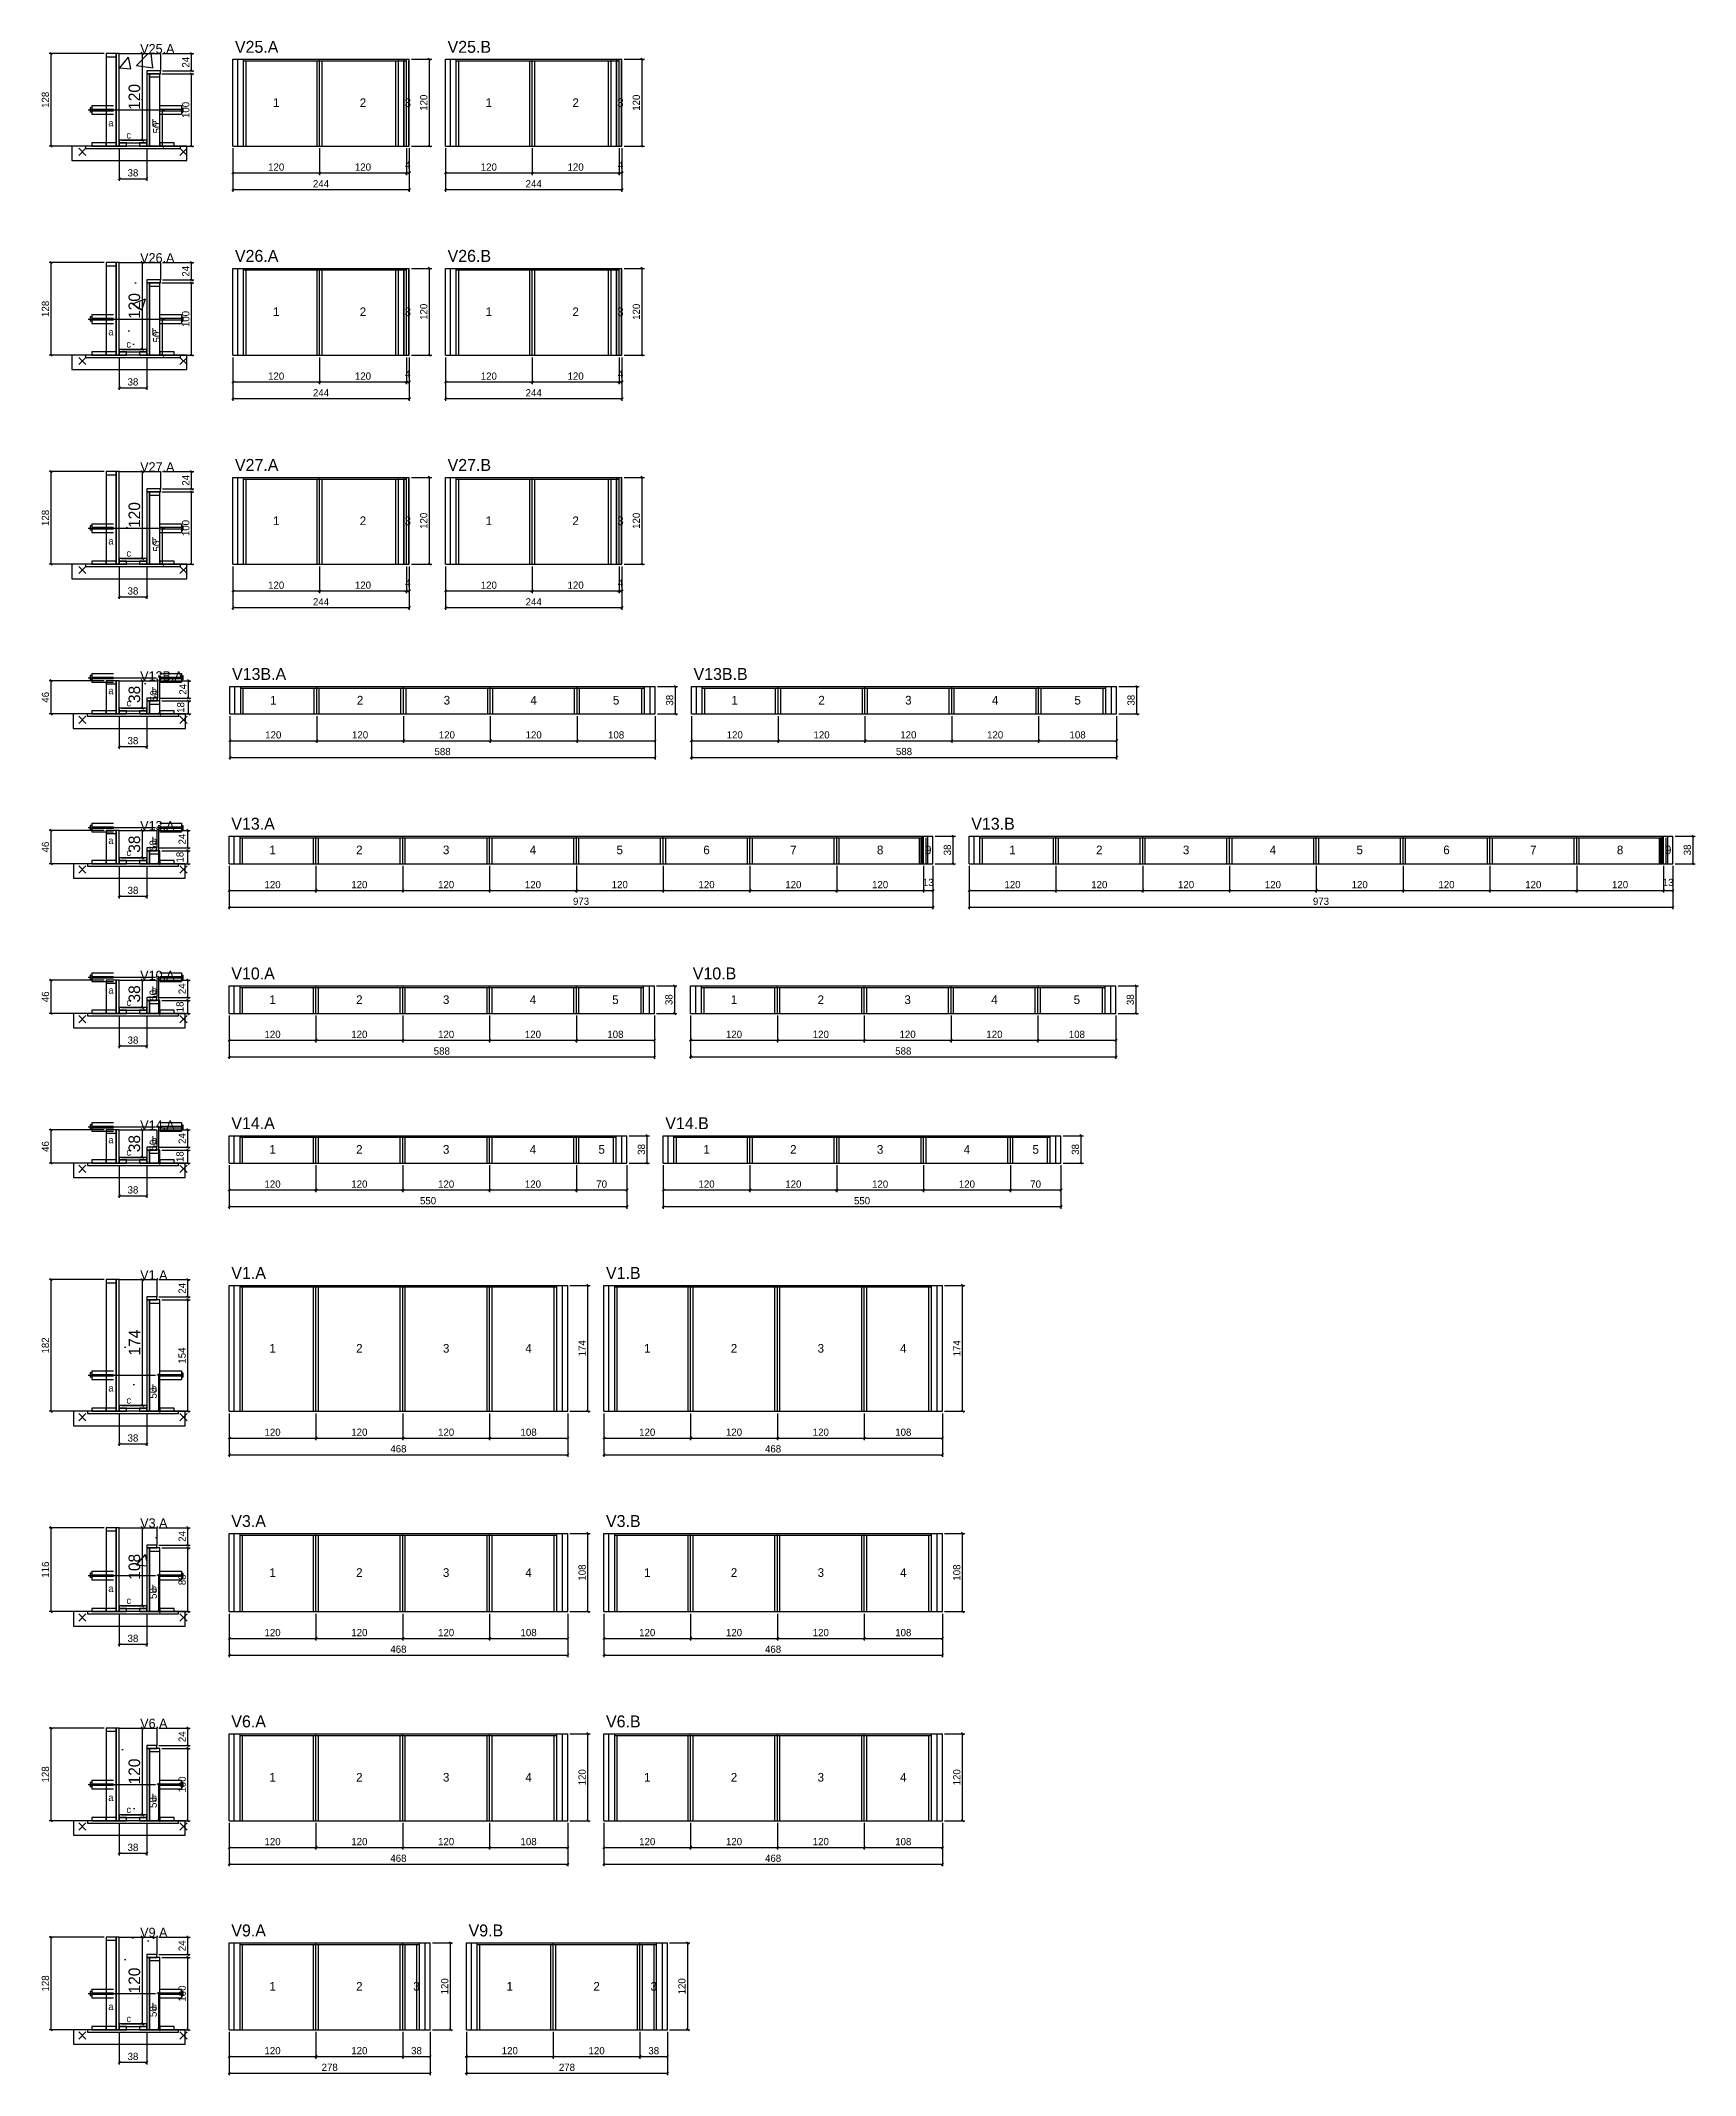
# Model space of a CAD drawing. Extents: x -69 to 3070, y -7854 to 1250.
# Drawn here: x -69 to 2219, y -7854 to -5041 of the extents above; entities that cross this region are included whole.
import ezdxf
from ezdxf.enums import TextEntityAlignment as Align

# ---------------------------------------------------------------- set-up
doc = ezdxf.new("R2010")
doc.units = 0
for name, color, linetype in [('5', 5, 'Continuous'), ('barrote', 126, 'Continuous'), ('CONCRETO', 251, 'Continuous'), ('COTA', 241, 'Continuous'), ('Cota Seção (2x)', 241, 'Continuous'), ('detalhes', 7, 'Continuous'), ('Hachura', 251, 'Continuous'), ('Madeira', 126, 'Continuous'), ('NOMENCLATURA', 7, 'Continuous'), ('Painéis', 200, 'Continuous'), ('presilha', 224, 'Continuous'), ('SARR_2.2x7', 40, 'Continuous'), ('SARR_3.5x7', 81, 'Continuous'), ('SCO-LAJ', 224, 'Continuous'), ('TENSOR', 224, 'Continuous'), ('Texto Seção', 7, 'Continuous')]:
    doc.layers.add(name, color=color, linetype=linetype)
doc.dimstyles.new('PAINEL', dxfattribs={"dimtxt": 10, "dimasz": 3, "dimexe": 3, "dimexo": 3, "dimgap": 3, "dimtad": 1, "dimblk": 'OBLIQUE', "dimblk1": 'OBLIQUE', "dimcen": 2.5, "dimclrd": 4, "dimclre": 4, "dimclrt": 240, "dimazin": 3, "dimtfac": 1, "dimtmove": 0, "dimatfit": 3})
doc.dimstyles.new('SECAO2X', dxfattribs={"dimtxt": 16, "dimasz": 3, "dimexe": 3, "dimexo": 3, "dimgap": 3, "dimtad": 1, "dimblk": 'OBLIQUE', "dimblk1": 'OBLIQUE', "dimcen": 2.5, "dimclrd": 4, "dimclre": 4, "dimclrt": 240, "dimazin": 3, "dimtfac": 1, "dimtmove": 0, "dimatfit": 3})

msp = doc.modelspace()

# ---------------------------------------------------------------- texts
at = {"layer": '5'}
for s, p in [('1', (257, -5127)), ('2', (377, -5127)), ('3', (439, -5127)), ('1', (551, -5127)), ('2', (671, -5127)), ('3', (733, -5127)), ('1', (257, -5416)), ('2', (377, -5416)), ('3', (439, -5416)), ('1', (551, -5416)), ('2', (671, -5416)), ('3', (733, -5416)), ('1', (257, -5705)), ('2', (377, -5705)), ('3', (439, -5705)), ('1', (551, -5705)), ('2', (671, -5705)), ('3', (733, -5705)), ('1', (253, -5953)), ('2', (373, -5953)), ('3', (493, -5953)), ('4', (613, -5953)), ('5', (727, -5953)), ('1', (891, -5953)), ('2', (1011, -5953)), ('3', (1131, -5953)), ('4', (1251, -5953)), ('5', (1365, -5953)), ('1', (252, -6160)), ('2', (372, -6160)), ('3', (492, -6160)), ('4', (612, -6160)), ('5', (732, -6160)), ('6', (852, -6160)), ('7', (972, -6160)), ('8', (1092, -6160)), ('9', (1158.5, -6160)), ('1', (1275, -6160)), ('2', (1395, -6160)), ('3', (1515, -6160)), ('4', (1635, -6160)), ('5', (1755, -6160)), ('6', (1875, -6160)), ('7', (1995, -6160)), ('8', (2115, -6160)), ('9', (2181.5, -6160)), ('1', (252, -6367)), ('2', (372, -6367)), ('3', (492, -6367)), ('4', (612, -6367)), ('5', (726, -6367)), ('1', (890, -6367)), ('2', (1010, -6367)), ('3', (1130, -6367)), ('4', (1250, -6367)), ('5', (1364, -6367)), ('1', (252, -6574)), ('2', (372, -6574)), ('3', (492, -6574)), ('4', (612, -6574)), ('5', (707, -6574)), ('1', (852, -6574)), ('2', (972, -6574)), ('3', (1092, -6574)), ('4', (1212, -6574)), ('5', (1307, -6574)), ('1', (252, -6849)), ('2', (372, -6849)), ('3', (492, -6849)), ('4', (606, -6849)), ('1', (770, -6849)), ('2', (890, -6849)), ('3', (1010, -6849)), ('4', (1124, -6849)), ('1', (252, -7159)), ('2', (372, -7159)), ('3', (492, -7159)), ('4', (606, -7159)), ('1', (770, -7159)), ('2', (890, -7159)), ('3', (1010, -7159)), ('4', (1124, -7159)), ('1', (252, -7442)), ('2', (372, -7442)), ('3', (492, -7442)), ('4', (606, -7442)), ('1', (770, -7442)), ('2', (890, -7442)), ('3', (1010, -7442)), ('4', (1124, -7442)), ('1', (252, -7731)), ('2', (372, -7731)), ('3', (451, -7731)), ('1', (580, -7731)), ('2', (700, -7731)), ('3', (779, -7731))]:
    msp.add_text(s, height=12, dxfattribs=at).set_placement(p, align=Align.MIDDLE_CENTER)
at = {"layer": 'detalhes'}
for s, p in [('a', (25, -5159.7)), ('c', (50, -5176.5)), ('b', (85, -5159.7)), ('a', (25, -5448.7)), ('b', (85, -5448.7)), ('c', (50, -5465.5)), ('a', (25, -5737.7)), ('b', (85, -5737.7)), ('c', (50, -5754.5)), ('b', (85, -5944.7)), ('a', (25, -5944.7)), ('c', (50, -5961.5)), ('a', (25, -6151.7)), ('b', (85, -6151.7)), ('c', (50, -6168.5)), ('a', (25, -6358.7)), ('b', (85, -6358.7)), ('c', (50, -6375.5)), ('a', (25, -6565.7)), ('c', (50, -6582.5)), ('b', (85, -6565.7)), ('a', (25, -6908.7)), ('c', (50, -6925.5)), ('b', (85, -6908.7)), ('a', (25, -7185.7)), ('c', (50, -7202.5)), ('b', (85, -7185.7)), ('a', (25, -7474.7)), ('b', (85, -7474.7)), ('c', (50, -7491.5)), ('a', (25, -7763.7)), ('b', (85, -7763.7)), ('c', (50, -7780.5))]:
    msp.add_text(s, height=9.6, dxfattribs=at).set_placement(p)
at = {"layer": 'NOMENCLATURA'}
for s, p in [('V25.A', (200, -5058)), ('V25.B', (494, -5058)), ('V26.A', (200, -5347)), ('V26.B', (494, -5347)), ('V27.A', (200, -5636)), ('V27.B', (494, -5636)), ('V13B.A', (196, -5925)), ('V13B.B', (834, -5925)), ('V13.A', (195, -6132)), ('V13.B', (1218, -6132)), ('V10.A', (195, -6339)), ('V10.B', (833, -6339)), ('V14.A', (195, -6546)), ('V14.B', (795, -6546)), ('V1.A', (195, -6753)), ('V1.B', (713, -6753)), ('V3.A', (195, -7096)), ('V3.B', (713, -7096)), ('V6.A', (195, -7373)), ('V6.B', (713, -7373)), ('V9.A', (195, -7662)), ('V9.B', (523, -7662))]:
    msp.add_text(s, height=16.5, dxfattribs=at).set_placement(p)
at = {"layer": 'Texto Seção'}
for s, p in [('V25.A', (69, -5059)), ('V26.A', (69, -5348)), ('V27.A', (69, -5637)), ('V13B.A', (69, -5926)), ('V13.A', (69, -6133)), ('V10.A', (69, -6340)), ('V14.A', (69, -6547)), ('V1.A', (69, -6754)), ('V3.A', (69, -7097)), ('V6.A', (69, -7374)), ('V9.A', (69, -7663))]:
    msp.add_text(s, height=13, dxfattribs=at).set_placement(p)

# ---------------------------------------------------------------- blocks, each defined once
blk = doc.blocks.new('_OBLIQUE')
at = {"color": 0, "linetype": 'BYBLOCK'}
blk.add_line((-0.5, -0.5), (0.5, 0.5), dxfattribs=at)

# ---------------------------------------------------------------- dimensions: what is measured, and where the dimension line sits
at = {"layer": 'COTA'}
for base, p1, p2 in [((-54, -5187), (2, -5187), (22, -5059)), ((140, -5083), (97, -5083), (97, -5059)), ((140, -5187), (96, -5187), (96, -5087)), ((469, -5187), (441, -5187), (441, -5067)), ((763, -5187), (735, -5187), (735, -5067)), ((100, -5187), (96, -5187), (96, -5137)), ((-54, -5476), (2, -5476), (22, -5348)), ((140, -5372), (97, -5372), (97, -5348)), ((469, -5476), (441, -5476), (441, -5356)), ((763, -5476), (735, -5476), (735, -5356)), ((140, -5476), (96, -5476), (96, -5376)), ((100, -5476), (96, -5476), (96, -5426)), ((-54, -5765), (2, -5765), (22, -5637)), ((140, -5661), (97, -5661), (97, -5637)), ((469, -5765), (441, -5765), (441, -5645)), ((763, -5765), (735, -5765), (735, -5645)), ((140, -5765), (96, -5765), (96, -5665)), ((100, -5765), (96, -5765), (96, -5715)), ((-54, -5972), (2, -5972), (22, -5926)), ((96, -5972), (96, -5972), (96, -5922)), ((136, -5950), (93, -5950), (93, -5926)), ((809, -5972), (781, -5972), (781, -5934)), ((1447, -5972), (1419, -5972), (1419, -5934)), ((136, -5972), (96, -5972), (96, -5954)), ((-54, -6179), (2, -6179), (22, -6133)), ((95, -6179), (96, -6179), (96, -6129)), ((135, -6157), (92, -6157), (92, -6133)), ((135, -6179), (96, -6179), (96, -6161)), ((1193, -6179), (1165, -6179), (1165, -6141)), ((2216, -6179), (2188, -6179), (2188, -6141)), ((-54, -6386), (2, -6386), (22, -6340)), ((95, -6386), (96, -6386), (96, -6336)), ((135, -6364), (92, -6364), (92, -6340)), ((808, -6386), (780, -6386), (780, -6348)), ((1446, -6386), (1418, -6386), (1418, -6348)), ((135, -6386), (96, -6386), (96, -6368)), ((-54, -6593), (2, -6593), (22, -6547)), ((95, -6593), (96, -6593), (96, -6543)), ((135, -6571), (92, -6571), (92, -6547)), ((770, -6593), (742, -6593), (742, -6555)), ((1370, -6593), (1342, -6593), (1342, -6555)), ((135, -6593), (96, -6593), (96, -6575)), ((-54, -6936), (2, -6936), (22, -6754)), ((135, -6778), (92, -6778), (92, -6754)), ((688, -6936), (660, -6936), (660, -6762)), ((1206, -6936), (1178, -6936), (1178, -6762)), ((135, -6936), (96, -6936), (96, -6782)), ((95, -6936), (96, -6936), (96, -6886)), ((-54, -7213), (2, -7213), (22, -7097)), ((135, -7121), (92, -7121), (92, -7097)), ((688, -7213), (660, -7213), (660, -7105)), ((1206, -7213), (1178, -7213), (1178, -7105)), ((135, -7213), (96, -7213), (96, -7125)), ((95, -7213), (96, -7213), (96, -7163)), ((-54, -7502), (2, -7502), (22, -7374)), ((135, -7398), (92, -7398), (92, -7374)), ((688, -7502), (660, -7502), (660, -7382)), ((1206, -7502), (1178, -7502), (1178, -7382)), ((135, -7502), (96, -7502), (96, -7402)), ((95, -7502), (96, -7502), (96, -7452)), ((-54, -7791), (2, -7791), (22, -7663)), ((135, -7687), (92, -7687), (92, -7663)), ((498, -7791), (470, -7791), (470, -7671)), ((826, -7791), (798, -7791), (798, -7671)), ((135, -7791), (96, -7791), (96, -7691)), ((95, -7791), (96, -7791), (96, -7741))]:
    msp.add_linear_dim(base=base, p1=p1, p2=p2, angle=90, dimstyle='PAINEL', dxfattribs=at).render()
for base, p1, p2 in [((40, -5232), (40, -5187), (78, -5187)), ((197, -5224), (197, -5187), (317, -5187)), ((197, -5247), (197, -5187), (441, -5187)), ((317, -5224), (317, -5187), (437, -5187)), ((437, -5224), (437, -5187), (441, -5187)), ((491, -5224), (491, -5187), (611, -5187)), ((491, -5247), (491, -5187), (735, -5187)), ((611, -5224), (611, -5187), (731, -5187)), ((731, -5224), (731, -5187), (735, -5187)), ((40, -5521), (40, -5476), (78, -5476)), ((197, -5513), (197, -5476), (317, -5476)), ((197, -5536), (197, -5476), (441, -5476)), ((317, -5513), (317, -5476), (437, -5476)), ((437, -5513), (437, -5476), (441, -5476)), ((491, -5513), (491, -5476), (611, -5476)), ((491, -5536), (491, -5476), (735, -5476)), ((611, -5513), (611, -5476), (731, -5476)), ((731, -5513), (731, -5476), (735, -5476)), ((40, -5810), (40, -5765), (78, -5765)), ((197, -5802), (197, -5765), (317, -5765)), ((197, -5825), (197, -5765), (441, -5765)), ((317, -5802), (317, -5765), (437, -5765)), ((437, -5802), (437, -5765), (441, -5765)), ((491, -5802), (491, -5765), (611, -5765)), ((491, -5825), (491, -5765), (735, -5765)), ((611, -5802), (611, -5765), (731, -5765)), ((731, -5802), (731, -5765), (735, -5765)), ((40, -6017), (40, -5972), (78, -5972)), ((193, -6009), (193, -5972), (313, -5972)), ((193, -6032), (193, -5972), (781, -5972)), ((313, -6009), (313, -5972), (433, -5972)), ((433, -6009), (433, -5972), (553, -5972)), ((553, -6009), (553, -5972), (673, -5972)), ((673, -6009), (673, -5972), (781, -5972)), ((831, -6009), (831, -5972), (951, -5972)), ((831, -6032), (831, -5972), (1419, -5972)), ((951, -6009), (951, -5972), (1071, -5972)), ((1071, -6009), (1071, -5972), (1191, -5972)), ((1191, -6009), (1191, -5972), (1311, -5972)), ((1311, -6009), (1311, -5972), (1419, -5972)), ((40, -6224), (40, -6179), (78, -6179)), ((192, -6216), (192, -6179), (312, -6179)), ((192, -6239), (192, -6179), (1165, -6179)), ((312, -6216), (312, -6179), (432, -6179)), ((432, -6216), (432, -6179), (552, -6179)), ((552, -6216), (552, -6179), (672, -6179)), ((672, -6216), (672, -6179), (792, -6179)), ((792, -6216), (792, -6179), (912, -6179)), ((912, -6216), (912, -6179), (1032, -6179)), ((1032, -6216), (1032, -6179), (1152, -6179)), ((1152, -6216), (1152, -6179), (1165, -6179)), ((1215, -6216), (1215, -6179), (1335, -6179)), ((1215, -6239), (1215, -6179), (2188, -6179)), ((1335, -6216), (1335, -6179), (1455, -6179)), ((1455, -6216), (1455, -6179), (1575, -6179)), ((1575, -6216), (1575, -6179), (1695, -6179)), ((1695, -6216), (1695, -6179), (1815, -6179)), ((1815, -6216), (1815, -6179), (1935, -6179)), ((1935, -6216), (1935, -6179), (2055, -6179)), ((2055, -6216), (2055, -6179), (2175, -6179)), ((2175, -6216), (2175, -6179), (2188, -6179)), ((40, -6431), (40, -6386), (78, -6386)), ((192, -6423), (192, -6386), (312, -6386)), ((192, -6446), (192, -6386), (780, -6386)), ((312, -6423), (312, -6386), (432, -6386)), ((432, -6423), (432, -6386), (552, -6386)), ((552, -6423), (552, -6386), (672, -6386)), ((672, -6423), (672, -6386), (780, -6386)), ((830, -6423), (830, -6386), (950, -6386)), ((830, -6446), (830, -6386), (1418, -6386)), ((950, -6423), (950, -6386), (1070, -6386)), ((1070, -6423), (1070, -6386), (1190, -6386)), ((1190, -6423), (1190, -6386), (1310, -6386)), ((1310, -6423), (1310, -6386), (1418, -6386)), ((40, -6638), (40, -6593), (78, -6593)), ((192, -6630), (192, -6593), (312, -6593)), ((192, -6653), (192, -6593), (742, -6593)), ((312, -6630), (312, -6593), (432, -6593)), ((432, -6630), (432, -6593), (552, -6593)), ((552, -6630), (552, -6593), (672, -6593)), ((672, -6630), (672, -6593), (742, -6593)), ((792, -6630), (792, -6593), (912, -6593)), ((792, -6653), (792, -6593), (1342, -6593)), ((912, -6630), (912, -6593), (1032, -6593)), ((1032, -6630), (1032, -6593), (1152, -6593)), ((1152, -6630), (1152, -6593), (1272, -6593)), ((1272, -6630), (1272, -6593), (1342, -6593)), ((40, -6981), (40, -6936), (78, -6936)), ((192, -6973), (192, -6936), (312, -6936)), ((192, -6996), (192, -6936), (660, -6936)), ((312, -6973), (312, -6936), (432, -6936)), ((432, -6973), (432, -6936), (552, -6936)), ((552, -6973), (552, -6936), (660, -6936)), ((710, -6973), (710, -6936), (830, -6936)), ((710, -6996), (710, -6936), (1178, -6936)), ((830, -6973), (830, -6936), (950, -6936)), ((950, -6973), (950, -6936), (1070, -6936)), ((1070, -6973), (1070, -6936), (1178, -6936)), ((40, -7258), (40, -7213), (78, -7213)), ((192, -7250), (192, -7213), (312, -7213)), ((192, -7273), (192, -7213), (660, -7213)), ((312, -7250), (312, -7213), (432, -7213)), ((432, -7250), (432, -7213), (552, -7213)), ((552, -7250), (552, -7213), (660, -7213)), ((710, -7250), (710, -7213), (830, -7213)), ((710, -7273), (710, -7213), (1178, -7213)), ((830, -7250), (830, -7213), (950, -7213)), ((950, -7250), (950, -7213), (1070, -7213)), ((1070, -7250), (1070, -7213), (1178, -7213)), ((40, -7547), (40, -7502), (78, -7502)), ((192, -7539), (192, -7502), (312, -7502)), ((192, -7562), (192, -7502), (660, -7502)), ((312, -7539), (312, -7502), (432, -7502)), ((432, -7539), (432, -7502), (552, -7502)), ((552, -7539), (552, -7502), (660, -7502)), ((710, -7539), (710, -7502), (830, -7502)), ((710, -7562), (710, -7502), (1178, -7502)), ((830, -7539), (830, -7502), (950, -7502)), ((950, -7539), (950, -7502), (1070, -7502)), ((1070, -7539), (1070, -7502), (1178, -7502)), ((40, -7836), (40, -7791), (78, -7791)), ((192, -7828), (192, -7791), (312, -7791)), ((192, -7851), (192, -7791), (470, -7791)), ((312, -7828), (312, -7791), (432, -7791)), ((432, -7828), (432, -7791), (470, -7791)), ((520, -7828), (520, -7791), (640, -7791)), ((520, -7851), (520, -7791), (798, -7791)), ((640, -7828), (640, -7791), (760, -7791)), ((760, -7828), (760, -7791), (798, -7791))]:
    msp.add_linear_dim(base=base, p1=p1, p2=p2, dimstyle='PAINEL', dxfattribs=at).render()
at = {"layer": 'Cota Seção (2x)'}
for base, p1, p2 in [((72, -5179), (40, -5179), (40, -5059)), ((72, -5468), (40, -5468), (40, -5348)), ((72, -5757), (40, -5757), (40, -5637)), ((72, -5964), (40, -5964), (40, -5926)), ((72, -6171), (40, -6171), (40, -6133)), ((72, -6378), (40, -6378), (40, -6340)), ((72, -6585), (40, -6585), (40, -6547)), ((72, -6928), (40, -6928), (40, -6754)), ((72, -7205), (40, -7205), (40, -7097)), ((72, -7494), (40, -7494), (40, -7374)), ((72, -7783), (40, -7783), (40, -7663))]:
    msp.add_linear_dim(base=base, p1=p1, p2=p2, angle=90, dimstyle='SECAO2X', dxfattribs=at).render()

# ---------------------------------------------------------------- hatches: boundary and pattern name
at = {"layer": 'Hachura'}
h = msp.add_hatch(dxfattribs=at)
h.set_pattern_fill('AR-CONC')
h.paths.add_polyline_path([(40, -5179), (40, -5059), (97, -5059), (97, -5083), (78, -5083), (78, -5179)])
h = msp.add_hatch(dxfattribs=at)
h.set_pattern_fill('AR-CONC')
h.paths.add_polyline_path([(40, -5468), (40, -5348), (97, -5348), (97, -5372), (78, -5372), (78, -5468)])
h = msp.add_hatch(dxfattribs=at)
h.set_pattern_fill('AR-CONC')
h.paths.add_polyline_path([(40, -5757), (40, -5637), (97, -5637), (97, -5661), (78, -5661), (78, -5757)])
h = msp.add_hatch(dxfattribs=at)
h.set_pattern_fill('AR-CONC')
h.paths.add_polyline_path([(40, -5964), (40, -5926), (93, -5926), (93, -5950), (78, -5950), (78, -5964)])
h = msp.add_hatch(dxfattribs=at)
h.set_pattern_fill('AR-CONC')
h.paths.add_polyline_path([(40, -6171), (40, -6133), (92, -6133), (92, -6157), (78, -6157), (78, -6171)])
h = msp.add_hatch(dxfattribs=at)
h.set_pattern_fill('AR-CONC')
h.paths.add_polyline_path([(40, -6378), (40, -6340), (92, -6340), (92, -6364), (78, -6364), (78, -6378)])
h = msp.add_hatch(dxfattribs=at)
h.set_pattern_fill('AR-CONC')
h.paths.add_polyline_path([(40, -6585), (40, -6547), (92, -6547), (92, -6571), (78, -6571), (78, -6585)])
h = msp.add_hatch(dxfattribs=at)
h.set_pattern_fill('AR-CONC')
h.paths.add_polyline_path([(40, -6928), (40, -6754), (92, -6754), (92, -6778), (78, -6778), (78, -6928)])
h = msp.add_hatch(dxfattribs=at)
h.set_pattern_fill('AR-CONC')
h.paths.add_polyline_path([(40, -7205), (40, -7097), (92, -7097), (92, -7121), (78, -7121), (78, -7205)])
h = msp.add_hatch(dxfattribs=at)
h.set_pattern_fill('AR-CONC')
h.paths.add_polyline_path([(40, -7494), (40, -7374), (92, -7374), (92, -7398), (78, -7398), (78, -7494)])
h = msp.add_hatch(dxfattribs=at)
h.set_pattern_fill('AR-CONC')
h.paths.add_polyline_path([(40, -7783), (40, -7663), (92, -7663), (92, -7687), (78, -7687), (78, -7783)])

# ---------------------------------------------------------------- linework, layer by layer
for p, q in [((0, -5134), (0, -5140)), ((2, -5134), (0, -5134)), ((2, -5140), (0, -5140)), ((2, -5131), (32, -5131)), ((2, -5131), (2, -5143)), ((2, -5136), (32, -5136)), ((2, -5138), (32, -5138)), ((2, -5143), (32, -5143)), ((96, -5131), (126, -5131)), ((96, -5136), (126, -5136)), ((96, -5138), (126, -5138)), ((96, -5143), (126, -5143)), ((126, -5131), (126, -5143)), ((126, -5134), (128, -5134)), ((126, -5140), (128, -5140)), ((128, -5134), (128, -5140)), ((0, -5423), (0, -5429)), ((2, -5423), (0, -5423)), ((2, -5420), (32, -5420)), ((2, -5420), (2, -5432)), ((2, -5425), (32, -5425)), ((2, -5427), (32, -5427)), ((96, -5420), (126, -5420)), ((96, -5425), (126, -5425)), ((96, -5427), (126, -5427)), ((126, -5420), (126, -5432)), ((126, -5423), (128, -5423)), ((128, -5423), (128, -5429)), ((2, -5429), (0, -5429)), ((2, -5432), (32, -5432)), ((96, -5432), (126, -5432)), ((126, -5429), (128, -5429)), ((2, -5709), (32, -5709)), ((2, -5709), (2, -5721)), ((96, -5709), (126, -5709)), ((126, -5709), (126, -5721)), ((0, -5712), (0, -5718)), ((2, -5712), (0, -5712)), ((2, -5718), (0, -5718)), ((2, -5714), (32, -5714)), ((2, -5716), (32, -5716)), ((2, -5721), (32, -5721)), ((96, -5714), (126, -5714)), ((96, -5716), (126, -5716)), ((96, -5721), (126, -5721)), ((126, -5712), (128, -5712)), ((126, -5718), (128, -5718)), ((128, -5712), (128, -5718)), ((0, -5919), (0, -5925)), ((2, -5919), (0, -5919)), ((2, -5925), (0, -5925)), ((2, -5916), (32, -5916)), ((2, -5916), (2, -5928)), ((2, -5921), (32, -5921)), ((2, -5923), (32, -5923)), ((2, -5928), (32, -5928)), ((96, -5916), (126, -5916)), ((96, -5921), (126, -5921)), ((96, -5923), (126, -5923)), ((96, -5928), (126, -5928)), ((126, -5916), (126, -5928)), ((126, -5919), (128, -5919)), ((126, -5925), (128, -5925)), ((128, -5919), (128, -5925)), ((0, -6126), (0, -6132)), ((2, -6126), (0, -6126)), ((2, -6123), (32, -6123)), ((2, -6123), (2, -6135)), ((2, -6128), (32, -6128)), ((2, -6130), (32, -6130)), ((96, -6123), (126, -6123)), ((96, -6128), (126, -6128)), ((96, -6130), (126, -6130)), ((126, -6123), (126, -6135)), ((126, -6126), (128, -6126)), ((128, -6126), (128, -6132)), ((2, -6132), (0, -6132)), ((2, -6135), (32, -6135)), ((96, -6135), (126, -6135)), ((126, -6132), (128, -6132)), ((0, -6333), (0, -6339)), ((2, -6333), (0, -6333)), ((2, -6339), (0, -6339)), ((2, -6330), (32, -6330)), ((2, -6330), (2, -6342)), ((2, -6335), (32, -6335)), ((2, -6337), (32, -6337)), ((2, -6342), (32, -6342)), ((96, -6330), (126, -6330)), ((96, -6335), (126, -6335)), ((96, -6337), (126, -6337)), ((96, -6342), (126, -6342)), ((126, -6330), (126, -6342)), ((126, -6333), (128, -6333)), ((126, -6339), (128, -6339)), ((128, -6333), (128, -6339)), ((0, -6540), (0, -6546)), ((2, -6540), (0, -6540)), ((2, -6546), (0, -6546)), ((2, -6537), (32, -6537)), ((2, -6537), (2, -6549)), ((2, -6542), (32, -6542)), ((2, -6544), (32, -6544)), ((2, -6549), (32, -6549)), ((96, -6537), (126, -6537)), ((96, -6542), (126, -6542)), ((96, -6544), (126, -6544)), ((96, -6549), (126, -6549)), ((126, -6537), (126, -6549)), ((126, -6540), (128, -6540)), ((126, -6546), (128, -6546)), ((128, -6540), (128, -6546)), ((0, -6883), (0, -6889)), ((2, -6883), (0, -6883)), ((2, -6889), (0, -6889)), ((2, -6880), (32, -6880)), ((2, -6880), (2, -6892)), ((2, -6885), (32, -6885)), ((2, -6887), (32, -6887)), ((96, -6880), (126, -6880)), ((96, -6885), (126, -6885)), ((96, -6887), (126, -6887)), ((126, -6880), (126, -6892)), ((126, -6883), (128, -6883)), ((126, -6889), (128, -6889)), ((128, -6883), (128, -6889)), ((2, -6892), (32, -6892)), ((96, -6892), (126, -6892)), ((0, -7160), (0, -7166)), ((2, -7160), (0, -7160)), ((2, -7166), (0, -7166)), ((2, -7157), (32, -7157)), ((2, -7157), (2, -7169)), ((2, -7162), (32, -7162)), ((2, -7164), (32, -7164)), ((2, -7169), (32, -7169)), ((96, -7157), (126, -7157)), ((96, -7162), (126, -7162)), ((96, -7164), (126, -7164)), ((96, -7169), (126, -7169)), ((126, -7157), (126, -7169)), ((126, -7160), (128, -7160)), ((126, -7166), (128, -7166)), ((128, -7160), (128, -7166)), ((0, -7449), (0, -7455)), ((2, -7449), (0, -7449)), ((2, -7446), (32, -7446)), ((2, -7446), (2, -7458)), ((2, -7451), (32, -7451)), ((2, -7453), (32, -7453)), ((96, -7446), (126, -7446)), ((96, -7451), (126, -7451)), ((96, -7453), (126, -7453)), ((126, -7446), (126, -7458)), ((126, -7449), (128, -7449)), ((128, -7449), (128, -7455)), ((2, -7455), (0, -7455)), ((2, -7458), (32, -7458)), ((96, -7458), (126, -7458)), ((126, -7455), (128, -7455)), ((2, -7735), (32, -7735)), ((2, -7735), (2, -7747)), ((96, -7735), (126, -7735)), ((126, -7735), (126, -7747)), ((0, -7738), (0, -7744)), ((2, -7738), (0, -7738)), ((2, -7744), (0, -7744)), ((2, -7740), (32, -7740)), ((2, -7742), (32, -7742)), ((2, -7747), (32, -7747)), ((96, -7740), (126, -7740)), ((96, -7742), (126, -7742)), ((96, -7747), (126, -7747)), ((126, -7738), (128, -7738)), ((126, -7744), (128, -7744)), ((128, -7738), (128, -7744))]:
    msp.add_line(p, q)
at = {"layer": 'barrote'}
for points in [[(-25.5, -5207), (133.5, -5207), (133.5, -5187), (-25.5, -5187)], [(-25.5, -5496), (133.5, -5496), (133.5, -5476), (-25.5, -5476)], [(-25.5, -5785), (133.5, -5785), (133.5, -5765), (-25.5, -5765)], [(-23.5, -5992), (131.5, -5992), (131.5, -5972), (-23.5, -5972)], [(-23, -6199), (131, -6199), (131, -6179), (-23, -6179)], [(-23, -6406), (131, -6406), (131, -6386), (-23, -6386)], [(-23, -6613), (131, -6613), (131, -6593), (-23, -6593)], [(-23, -6956), (131, -6956), (131, -6936), (-23, -6936)], [(-23, -7233), (131, -7233), (131, -7213), (-23, -7213)], [(-23, -7522), (131, -7522), (131, -7502), (-23, -7502)], [(-23, -7811), (131, -7811), (131, -7791), (-23, -7791)]]:
    msp.add_lwpolyline(points, close=True, dxfattribs=at)
at = {"layer": 'CONCRETO'}
for points in [[(40, -5179), (40, -5059), (97, -5059), (97, -5083), (78, -5083), (78, -5179)], [(40, -5468), (40, -5348), (97, -5348), (97, -5372), (78, -5372), (78, -5468)], [(40, -5757), (40, -5637), (97, -5637), (97, -5661), (78, -5661), (78, -5757)], [(40, -5964), (40, -5926), (93, -5926), (93, -5950), (78, -5950), (78, -5964)], [(40, -6171), (40, -6133), (92, -6133), (92, -6157), (78, -6157), (78, -6171)], [(40, -6378), (40, -6340), (92, -6340), (92, -6364), (78, -6364), (78, -6378)], [(40, -6585), (40, -6547), (92, -6547), (92, -6571), (78, -6571), (78, -6585)], [(40, -6928), (40, -6754), (92, -6754), (92, -6778), (78, -6778), (78, -6928)], [(40, -7205), (40, -7097), (92, -7097), (92, -7121), (78, -7121), (78, -7205)], [(40, -7494), (40, -7374), (92, -7374), (92, -7398), (78, -7398), (78, -7494)], [(40, -7783), (40, -7663), (92, -7663), (92, -7687), (78, -7687), (78, -7783)]]:
    msp.add_lwpolyline(points, close=True, dxfattribs=at)
at = {"layer": 'Madeira'}
for points in [[(22, -5187), (36, -5187), (36, -5059), (22, -5059)], [(22, -5063.4), (36, -5063.4), (36, -5059), (22, -5059)], [(82, -5187), (96, -5187), (96, -5087), (82, -5087)], [(82, -5091.4), (96, -5091.4), (96, -5087), (82, -5087)], [(2, -5187), (22, -5187), (22, -5182.6), (2, -5182.6)], [(22, -5187), (36, -5187), (36, -5182.6), (22, -5182.6)], [(40, -5187), (50, -5187), (50, -5182.6), (40, -5182.6)], [(68, -5187), (78, -5187), (78, -5182.6), (68, -5182.6)], [(96, -5187), (116, -5187), (116, -5182.6), (96, -5182.6)], [(22, -5476), (36, -5476), (36, -5348), (22, -5348)], [(22, -5352.4), (36, -5352.4), (36, -5348), (22, -5348)], [(82, -5476), (96, -5476), (96, -5376), (82, -5376)], [(82, -5380.4), (96, -5380.4), (96, -5376), (82, -5376)], [(2, -5476), (22, -5476), (22, -5471.6), (2, -5471.6)], [(22, -5476), (36, -5476), (36, -5471.6), (22, -5471.6)], [(40, -5476), (50, -5476), (50, -5471.6), (40, -5471.6)], [(68, -5476), (78, -5476), (78, -5471.6), (68, -5471.6)], [(96, -5476), (116, -5476), (116, -5471.6), (96, -5471.6)], [(22, -5765), (36, -5765), (36, -5637), (22, -5637)], [(22, -5641.4), (36, -5641.4), (36, -5637), (22, -5637)], [(82, -5765), (96, -5765), (96, -5665), (82, -5665)], [(82, -5669.4), (96, -5669.4), (96, -5665), (82, -5665)], [(2, -5765), (22, -5765), (22, -5760.6), (2, -5760.6)], [(22, -5765), (36, -5765), (36, -5760.6), (22, -5760.6)], [(40, -5765), (50, -5765), (50, -5760.6), (40, -5760.6)], [(68, -5765), (78, -5765), (78, -5760.6), (68, -5760.6)], [(96, -5765), (116, -5765), (116, -5760.6), (96, -5760.6)], [(22, -5972), (36, -5972), (36, -5926), (22, -5926)], [(22, -5930.4), (36, -5930.4), (36, -5926), (22, -5926)], [(82, -5972), (96, -5972), (96, -5954), (82, -5954)], [(82, -5958.4), (96, -5958.4), (96, -5954), (82, -5954)], [(2, -5972), (22, -5972), (22, -5967.6), (2, -5967.6)], [(22, -5972), (36, -5972), (36, -5967.6), (22, -5967.6)], [(40, -5972), (50, -5972), (50, -5967.6), (40, -5967.6)], [(68, -5972), (78, -5972), (78, -5967.6), (68, -5967.6)], [(96, -5972), (116, -5972), (116, -5967.6), (96, -5967.6)], [(22, -6179), (36, -6179), (36, -6133), (22, -6133)], [(22, -6137.4), (36, -6137.4), (36, -6133), (22, -6133)], [(2, -6179), (22, -6179), (22, -6174.6), (2, -6174.6)], [(22, -6179), (36, -6179), (36, -6174.6), (22, -6174.6)], [(40, -6179), (50, -6179), (50, -6174.6), (40, -6174.6)], [(68, -6179), (78, -6179), (78, -6174.6), (68, -6174.6)], [(82, -6179), (96, -6179), (96, -6161), (82, -6161)], [(82, -6165.4), (96, -6165.4), (96, -6161), (82, -6161)], [(96, -6179), (116, -6179), (116, -6174.6), (96, -6174.6)], [(22, -6386), (36, -6386), (36, -6340), (22, -6340)], [(22, -6344.4), (36, -6344.4), (36, -6340), (22, -6340)], [(2, -6386), (22, -6386), (22, -6381.6), (2, -6381.6)], [(22, -6386), (36, -6386), (36, -6381.6), (22, -6381.6)], [(40, -6386), (50, -6386), (50, -6381.6), (40, -6381.6)], [(68, -6386), (78, -6386), (78, -6381.6), (68, -6381.6)], [(82, -6386), (96, -6386), (96, -6368), (82, -6368)], [(82, -6372.4), (96, -6372.4), (96, -6368), (82, -6368)], [(96, -6386), (116, -6386), (116, -6381.6), (96, -6381.6)], [(22, -6593), (36, -6593), (36, -6547), (22, -6547)], [(22, -6551.4), (36, -6551.4), (36, -6547), (22, -6547)], [(82, -6593), (96, -6593), (96, -6575), (82, -6575)], [(82, -6579.4), (96, -6579.4), (96, -6575), (82, -6575)], [(2, -6593), (22, -6593), (22, -6588.6), (2, -6588.6)], [(22, -6593), (36, -6593), (36, -6588.6), (22, -6588.6)], [(40, -6593), (50, -6593), (50, -6588.6), (40, -6588.6)], [(68, -6593), (78, -6593), (78, -6588.6), (68, -6588.6)], [(96, -6593), (116, -6593), (116, -6588.6), (96, -6588.6)], [(22, -6936), (36, -6936), (36, -6754), (22, -6754)], [(22, -6758.4), (36, -6758.4), (36, -6754), (22, -6754)], [(82, -6936), (96, -6936), (96, -6782), (82, -6782)], [(82, -6786.4), (96, -6786.4), (96, -6782), (82, -6782)], [(2, -6936), (22, -6936), (22, -6931.6), (2, -6931.6)], [(22, -6936), (36, -6936), (36, -6931.6), (22, -6931.6)], [(40, -6936), (50, -6936), (50, -6931.6), (40, -6931.6)], [(68, -6936), (78, -6936), (78, -6931.6), (68, -6931.6)], [(96, -6936), (116, -6936), (116, -6931.6), (96, -6931.6)], [(22, -7213), (36, -7213), (36, -7097), (22, -7097)], [(22, -7101.4), (36, -7101.4), (36, -7097), (22, -7097)], [(82, -7213), (96, -7213), (96, -7125), (82, -7125)], [(82, -7129.4), (96, -7129.4), (96, -7125), (82, -7125)], [(2, -7213), (22, -7213), (22, -7208.6), (2, -7208.6)], [(22, -7213), (36, -7213), (36, -7208.6), (22, -7208.6)], [(40, -7213), (50, -7213), (50, -7208.6), (40, -7208.6)], [(68, -7213), (78, -7213), (78, -7208.6), (68, -7208.6)], [(96, -7213), (116, -7213), (116, -7208.6), (96, -7208.6)], [(22, -7502), (36, -7502), (36, -7374), (22, -7374)], [(22, -7378.4), (36, -7378.4), (36, -7374), (22, -7374)], [(82, -7502), (96, -7502), (96, -7402), (82, -7402)], [(82, -7406.4), (96, -7406.4), (96, -7402), (82, -7402)], [(2, -7502), (22, -7502), (22, -7497.6), (2, -7497.6)], [(22, -7502), (36, -7502), (36, -7497.6), (22, -7497.6)], [(40, -7502), (50, -7502), (50, -7497.6), (40, -7497.6)], [(68, -7502), (78, -7502), (78, -7497.6), (68, -7497.6)], [(96, -7502), (116, -7502), (116, -7497.6), (96, -7497.6)], [(22, -7791), (36, -7791), (36, -7663), (22, -7663)], [(22, -7667.4), (36, -7667.4), (36, -7663), (22, -7663)], [(82, -7791), (96, -7791), (96, -7691), (82, -7691)], [(82, -7695.4), (96, -7695.4), (96, -7691), (82, -7691)], [(2, -7791), (22, -7791), (22, -7786.6), (2, -7786.6)], [(22, -7791), (36, -7791), (36, -7786.6), (22, -7786.6)], [(40, -7791), (50, -7791), (50, -7786.6), (40, -7786.6)], [(68, -7791), (78, -7791), (78, -7786.6), (68, -7786.6)], [(96, -7791), (116, -7791), (116, -7786.6), (96, -7786.6)]]:
    msp.add_lwpolyline(points, close=True, dxfattribs=at)
at = {"layer": 'Painéis'}
for p, q in [((197, -5067), (317, -5067)), ((197, -5187), (197, -5067)), ((317, -5187), (317, -5067)), ((317, -5067), (437, -5067)), ((317, -5187), (317, -5067)), ((437, -5187), (437, -5067)), ((437, -5067), (441, -5067)), ((437, -5187), (437, -5067)), ((441, -5187), (441, -5067)), ((491, -5067), (611, -5067)), ((491, -5187), (491, -5067)), ((611, -5187), (611, -5067)), ((611, -5067), (731, -5067)), ((611, -5187), (611, -5067)), ((731, -5187), (731, -5067)), ((731, -5067), (735, -5067)), ((731, -5187), (731, -5067)), ((735, -5187), (735, -5067)), ((197, -5187), (317, -5187)), ((317, -5187), (437, -5187)), ((437, -5187), (441, -5187)), ((491, -5187), (611, -5187)), ((611, -5187), (731, -5187)), ((731, -5187), (735, -5187)), ((197, -5356), (317, -5356)), ((197, -5476), (197, -5356)), ((317, -5476), (317, -5356)), ((317, -5356), (437, -5356)), ((317, -5476), (317, -5356)), ((437, -5476), (437, -5356)), ((437, -5356), (441, -5356)), ((437, -5476), (437, -5356)), ((441, -5476), (441, -5356)), ((491, -5356), (611, -5356)), ((491, -5476), (491, -5356)), ((611, -5476), (611, -5356)), ((611, -5356), (731, -5356)), ((611, -5476), (611, -5356)), ((731, -5476), (731, -5356)), ((731, -5356), (735, -5356)), ((731, -5476), (731, -5356)), ((735, -5476), (735, -5356)), ((197, -5476), (317, -5476)), ((317, -5476), (437, -5476)), ((437, -5476), (441, -5476)), ((491, -5476), (611, -5476)), ((611, -5476), (731, -5476)), ((731, -5476), (735, -5476)), ((197, -5645), (317, -5645)), ((197, -5765), (197, -5645)), ((317, -5765), (317, -5645)), ((317, -5645), (437, -5645)), ((317, -5765), (317, -5645)), ((437, -5765), (437, -5645)), ((437, -5645), (441, -5645)), ((437, -5765), (437, -5645)), ((441, -5765), (441, -5645)), ((491, -5645), (611, -5645)), ((491, -5765), (491, -5645)), ((611, -5765), (611, -5645)), ((611, -5645), (731, -5645)), ((611, -5765), (611, -5645)), ((731, -5765), (731, -5645)), ((731, -5645), (735, -5645)), ((731, -5765), (731, -5645)), ((735, -5765), (735, -5645)), ((197, -5765), (317, -5765)), ((317, -5765), (437, -5765)), ((437, -5765), (441, -5765)), ((491, -5765), (611, -5765)), ((611, -5765), (731, -5765)), ((731, -5765), (735, -5765)), ((193, -5934), (313, -5934)), ((193, -5972), (193, -5934)), ((313, -5972), (313, -5934)), ((313, -5934), (433, -5934)), ((313, -5972), (313, -5934)), ((433, -5972), (433, -5934)), ((433, -5934), (553, -5934)), ((433, -5972), (433, -5934)), ((553, -5972), (553, -5934)), ((553, -5934), (673, -5934)), ((553, -5972), (553, -5934)), ((673, -5972), (673, -5934)), ((673, -5934), (781, -5934)), ((673, -5972), (673, -5934)), ((781, -5972), (781, -5934)), ((831, -5934), (951, -5934)), ((831, -5972), (831, -5934)), ((951, -5972), (951, -5934)), ((951, -5934), (1071, -5934)), ((951, -5972), (951, -5934)), ((1071, -5972), (1071, -5934)), ((1071, -5934), (1191, -5934)), ((1071, -5972), (1071, -5934)), ((1191, -5972), (1191, -5934)), ((1191, -5934), (1311, -5934)), ((1191, -5972), (1191, -5934)), ((1311, -5972), (1311, -5934)), ((1311, -5934), (1419, -5934)), ((1311, -5972), (1311, -5934)), ((1419, -5972), (1419, -5934)), ((193, -5972), (313, -5972)), ((313, -5972), (433, -5972)), ((433, -5972), (553, -5972)), ((553, -5972), (673, -5972)), ((673, -5972), (781, -5972)), ((831, -5972), (951, -5972)), ((951, -5972), (1071, -5972)), ((1071, -5972), (1191, -5972)), ((1191, -5972), (1311, -5972)), ((1311, -5972), (1419, -5972)), ((192, -6141), (312, -6141)), ((192, -6179), (192, -6141)), ((312, -6179), (312, -6141)), ((312, -6141), (432, -6141)), ((312, -6179), (312, -6141)), ((432, -6179), (432, -6141)), ((432, -6141), (552, -6141)), ((432, -6179), (432, -6141)), ((552, -6179), (552, -6141)), ((552, -6141), (672, -6141)), ((552, -6179), (552, -6141)), ((672, -6179), (672, -6141)), ((672, -6141), (792, -6141)), ((672, -6179), (672, -6141)), ((792, -6179), (792, -6141)), ((792, -6141), (912, -6141)), ((792, -6179), (792, -6141)), ((912, -6179), (912, -6141)), ((912, -6141), (1032, -6141)), ((912, -6179), (912, -6141)), ((1032, -6179), (1032, -6141)), ((1032, -6141), (1152, -6141)), ((1032, -6179), (1032, -6141)), ((1152, -6179), (1152, -6141)), ((1152, -6141), (1165, -6141)), ((1152, -6179), (1152, -6141)), ((1165, -6179), (1165, -6141)), ((1215, -6141), (1335, -6141)), ((1215, -6179), (1215, -6141)), ((1335, -6179), (1335, -6141)), ((1335, -6141), (1455, -6141)), ((1335, -6179), (1335, -6141)), ((1455, -6179), (1455, -6141)), ((1455, -6141), (1575, -6141)), ((1455, -6179), (1455, -6141)), ((1575, -6179), (1575, -6141)), ((1575, -6141), (1695, -6141)), ((1575, -6179), (1575, -6141)), ((1695, -6179), (1695, -6141)), ((1695, -6141), (1815, -6141)), ((1695, -6179), (1695, -6141)), ((1815, -6179), (1815, -6141)), ((1815, -6141), (1935, -6141)), ((1815, -6179), (1815, -6141)), ((1935, -6179), (1935, -6141)), ((1935, -6141), (2055, -6141)), ((1935, -6179), (1935, -6141)), ((2055, -6179), (2055, -6141)), ((2055, -6141), (2175, -6141)), ((2055, -6179), (2055, -6141)), ((2175, -6179), (2175, -6141)), ((2175, -6141), (2188, -6141)), ((2175, -6179), (2175, -6141)), ((2188, -6179), (2188, -6141)), ((192, -6179), (312, -6179)), ((312, -6179), (432, -6179)), ((432, -6179), (552, -6179)), ((552, -6179), (672, -6179)), ((672, -6179), (792, -6179)), ((792, -6179), (912, -6179)), ((912, -6179), (1032, -6179)), ((1032, -6179), (1152, -6179)), ((1152, -6179), (1165, -6179)), ((1215, -6179), (1335, -6179)), ((1335, -6179), (1455, -6179)), ((1455, -6179), (1575, -6179)), ((1575, -6179), (1695, -6179)), ((1695, -6179), (1815, -6179)), ((1815, -6179), (1935, -6179)), ((1935, -6179), (2055, -6179)), ((2055, -6179), (2175, -6179)), ((2175, -6179), (2188, -6179)), ((192, -6348), (312, -6348)), ((192, -6386), (192, -6348)), ((312, -6386), (312, -6348)), ((312, -6348), (432, -6348)), ((312, -6386), (312, -6348)), ((432, -6386), (432, -6348)), ((432, -6348), (552, -6348)), ((432, -6386), (432, -6348)), ((552, -6386), (552, -6348)), ((552, -6348), (672, -6348)), ((552, -6386), (552, -6348)), ((672, -6386), (672, -6348)), ((672, -6348), (780, -6348)), ((672, -6386), (672, -6348)), ((780, -6386), (780, -6348)), ((830, -6348), (950, -6348)), ((830, -6386), (830, -6348)), ((950, -6386), (950, -6348)), ((950, -6348), (1070, -6348)), ((950, -6386), (950, -6348)), ((1070, -6386), (1070, -6348)), ((1070, -6348), (1190, -6348)), ((1070, -6386), (1070, -6348)), ((1190, -6386), (1190, -6348)), ((1190, -6348), (1310, -6348)), ((1190, -6386), (1190, -6348)), ((1310, -6386), (1310, -6348)), ((1310, -6348), (1418, -6348)), ((1310, -6386), (1310, -6348)), ((1418, -6386), (1418, -6348)), ((192, -6386), (312, -6386)), ((312, -6386), (432, -6386)), ((432, -6386), (552, -6386)), ((552, -6386), (672, -6386)), ((672, -6386), (780, -6386)), ((830, -6386), (950, -6386)), ((950, -6386), (1070, -6386)), ((1070, -6386), (1190, -6386)), ((1190, -6386), (1310, -6386)), ((1310, -6386), (1418, -6386)), ((192, -6555), (312, -6555)), ((192, -6593), (192, -6555)), ((312, -6593), (312, -6555)), ((312, -6555), (432, -6555)), ((312, -6593), (312, -6555)), ((432, -6593), (432, -6555)), ((432, -6555), (552, -6555)), ((432, -6593), (432, -6555)), ((552, -6593), (552, -6555)), ((552, -6555), (672, -6555)), ((552, -6593), (552, -6555)), ((672, -6593), (672, -6555)), ((672, -6555), (742, -6555)), ((672, -6593), (672, -6555)), ((742, -6593), (742, -6555)), ((792, -6555), (912, -6555)), ((792, -6593), (792, -6555)), ((912, -6593), (912, -6555)), ((912, -6555), (1032, -6555)), ((912, -6593), (912, -6555)), ((1032, -6593), (1032, -6555)), ((1032, -6555), (1152, -6555)), ((1032, -6593), (1032, -6555)), ((1152, -6593), (1152, -6555)), ((1152, -6555), (1272, -6555)), ((1152, -6593), (1152, -6555)), ((1272, -6593), (1272, -6555)), ((1272, -6555), (1342, -6555)), ((1272, -6593), (1272, -6555)), ((1342, -6593), (1342, -6555)), ((192, -6593), (312, -6593)), ((312, -6593), (432, -6593)), ((432, -6593), (552, -6593)), ((552, -6593), (672, -6593)), ((672, -6593), (742, -6593)), ((792, -6593), (912, -6593)), ((912, -6593), (1032, -6593)), ((1032, -6593), (1152, -6593)), ((1152, -6593), (1272, -6593)), ((1272, -6593), (1342, -6593)), ((192, -6762), (312, -6762)), ((192, -6936), (192, -6762)), ((312, -6936), (312, -6762)), ((312, -6762), (432, -6762)), ((312, -6936), (312, -6762)), ((432, -6936), (432, -6762)), ((432, -6762), (552, -6762)), ((432, -6936), (432, -6762)), ((552, -6936), (552, -6762)), ((552, -6762), (660, -6762)), ((552, -6936), (552, -6762)), ((660, -6936), (660, -6762)), ((710, -6762), (830, -6762)), ((710, -6936), (710, -6762)), ((830, -6936), (830, -6762)), ((830, -6762), (950, -6762)), ((830, -6936), (830, -6762)), ((950, -6936), (950, -6762)), ((950, -6762), (1070, -6762)), ((950, -6936), (950, -6762)), ((1070, -6936), (1070, -6762)), ((1070, -6762), (1178, -6762)), ((1070, -6936), (1070, -6762)), ((1178, -6936), (1178, -6762)), ((192, -6936), (312, -6936)), ((312, -6936), (432, -6936)), ((432, -6936), (552, -6936)), ((552, -6936), (660, -6936)), ((710, -6936), (830, -6936)), ((830, -6936), (950, -6936)), ((950, -6936), (1070, -6936)), ((1070, -6936), (1178, -6936)), ((192, -7105), (312, -7105)), ((192, -7213), (192, -7105)), ((312, -7213), (312, -7105)), ((312, -7105), (432, -7105)), ((312, -7213), (312, -7105)), ((432, -7213), (432, -7105)), ((432, -7105), (552, -7105)), ((432, -7213), (432, -7105)), ((552, -7213), (552, -7105)), ((552, -7105), (660, -7105)), ((552, -7213), (552, -7105)), ((660, -7213), (660, -7105)), ((710, -7105), (830, -7105)), ((710, -7213), (710, -7105)), ((830, -7213), (830, -7105)), ((830, -7105), (950, -7105)), ((830, -7213), (830, -7105)), ((950, -7213), (950, -7105)), ((950, -7105), (1070, -7105)), ((950, -7213), (950, -7105)), ((1070, -7213), (1070, -7105)), ((1070, -7105), (1178, -7105)), ((1070, -7213), (1070, -7105)), ((1178, -7213), (1178, -7105)), ((192, -7213), (312, -7213)), ((312, -7213), (432, -7213)), ((432, -7213), (552, -7213)), ((552, -7213), (660, -7213)), ((710, -7213), (830, -7213)), ((830, -7213), (950, -7213)), ((950, -7213), (1070, -7213)), ((1070, -7213), (1178, -7213)), ((192, -7382), (312, -7382)), ((192, -7502), (192, -7382)), ((312, -7502), (312, -7382)), ((312, -7382), (432, -7382)), ((312, -7502), (312, -7382)), ((432, -7502), (432, -7382)), ((432, -7382), (552, -7382)), ((432, -7502), (432, -7382)), ((552, -7502), (552, -7382)), ((552, -7382), (660, -7382)), ((552, -7502), (552, -7382)), ((660, -7502), (660, -7382)), ((710, -7382), (830, -7382)), ((710, -7502), (710, -7382)), ((830, -7502), (830, -7382)), ((830, -7382), (950, -7382)), ((830, -7502), (830, -7382)), ((950, -7502), (950, -7382)), ((950, -7382), (1070, -7382)), ((950, -7502), (950, -7382)), ((1070, -7502), (1070, -7382)), ((1070, -7382), (1178, -7382)), ((1070, -7502), (1070, -7382)), ((1178, -7502), (1178, -7382)), ((192, -7502), (312, -7502)), ((312, -7502), (432, -7502)), ((432, -7502), (552, -7502)), ((552, -7502), (660, -7502)), ((710, -7502), (830, -7502)), ((830, -7502), (950, -7502)), ((950, -7502), (1070, -7502)), ((1070, -7502), (1178, -7502)), ((192, -7671), (312, -7671)), ((192, -7791), (192, -7671)), ((312, -7791), (312, -7671)), ((312, -7671), (432, -7671)), ((312, -7791), (312, -7671)), ((432, -7791), (432, -7671)), ((432, -7671), (470, -7671)), ((432, -7791), (432, -7671)), ((470, -7791), (470, -7671)), ((520, -7671), (640, -7671)), ((520, -7791), (520, -7671)), ((640, -7791), (640, -7671)), ((640, -7671), (760, -7671)), ((640, -7791), (640, -7671)), ((760, -7791), (760, -7671)), ((760, -7671), (798, -7671)), ((760, -7791), (760, -7671)), ((798, -7791), (798, -7671)), ((192, -7791), (312, -7791)), ((312, -7791), (432, -7791)), ((432, -7791), (470, -7791)), ((520, -7791), (640, -7791)), ((640, -7791), (760, -7791)), ((760, -7791), (798, -7791))]:
    msp.add_line(p, q, dxfattribs=at)
for points in [[(36, -5187), (40, -5187), (40, -5059), (36, -5059)], [(78, -5087), (97, -5087), (97, -5083), (78, -5083)], [(78, -5187), (82, -5187), (82, -5087), (78, -5087)], [(40, -5182.6), (78, -5182.6), (78, -5179), (40, -5179)], [(36, -5476), (40, -5476), (40, -5348), (36, -5348)], [(78, -5376), (97, -5376), (97, -5372), (78, -5372)], [(78, -5476), (82, -5476), (82, -5376), (78, -5376)], [(40, -5471.6), (78, -5471.6), (78, -5468), (40, -5468)], [(36, -5765), (40, -5765), (40, -5637), (36, -5637)], [(78, -5665), (97, -5665), (97, -5661), (78, -5661)], [(78, -5765), (82, -5765), (82, -5665), (78, -5665)], [(40, -5760.6), (78, -5760.6), (78, -5757), (40, -5757)], [(36, -5972), (40, -5972), (40, -5926), (36, -5926)], [(78, -5954), (93, -5954), (93, -5950), (78, -5950)], [(78, -5972), (82, -5972), (82, -5954), (78, -5954)], [(40, -5967.6), (78, -5967.6), (78, -5964), (40, -5964)], [(36, -6179), (40, -6179), (40, -6133), (36, -6133)], [(78, -6161), (92, -6161), (92, -6157), (78, -6157)], [(40, -6174.6), (78, -6174.6), (78, -6171), (40, -6171)], [(78, -6179), (82, -6179), (82, -6161), (78, -6161)], [(36, -6386), (40, -6386), (40, -6340), (36, -6340)], [(40, -6381.6), (78, -6381.6), (78, -6378), (40, -6378)], [(78, -6368), (92, -6368), (92, -6364), (78, -6364)], [(78, -6386), (82, -6386), (82, -6368), (78, -6368)], [(36, -6593), (40, -6593), (40, -6547), (36, -6547)], [(78, -6575), (92, -6575), (92, -6571), (78, -6571)], [(78, -6593), (82, -6593), (82, -6575), (78, -6575)], [(40, -6588.6), (78, -6588.6), (78, -6585), (40, -6585)], [(36, -6936), (40, -6936), (40, -6754), (36, -6754)], [(78, -6782), (92, -6782), (92, -6778), (78, -6778)], [(78, -6936), (82, -6936), (82, -6782), (78, -6782)], [(40, -6931.6), (78, -6931.6), (78, -6928), (40, -6928)], [(36, -7213), (40, -7213), (40, -7097), (36, -7097)], [(78, -7125), (92, -7125), (92, -7121), (78, -7121)], [(78, -7213), (82, -7213), (82, -7125), (78, -7125)], [(40, -7208.6), (78, -7208.6), (78, -7205), (40, -7205)], [(36, -7502), (40, -7502), (40, -7374), (36, -7374)], [(78, -7402), (92, -7402), (92, -7398), (78, -7398)], [(78, -7502), (82, -7502), (82, -7402), (78, -7402)], [(40, -7497.6), (78, -7497.6), (78, -7494), (40, -7494)], [(36, -7791), (40, -7791), (40, -7663), (36, -7663)], [(78, -7691), (92, -7691), (92, -7687), (78, -7687)], [(78, -7791), (82, -7791), (82, -7691), (78, -7691)], [(40, -7786.6), (78, -7786.6), (78, -7783), (40, -7783)]]:
    msp.add_lwpolyline(points, close=True, dxfattribs=at)
at = {"layer": 'presilha'}
for p, q in [((-16, -5200), (-6, -5190)), ((-16, -5190), (-6, -5200)), ((124, -5200), (134, -5190)), ((124, -5190), (134, -5200)), ((-16, -5489), (-6, -5479)), ((-16, -5479), (-6, -5489)), ((124, -5489), (134, -5479)), ((124, -5479), (134, -5489)), ((-16, -5778), (-6, -5768)), ((-16, -5768), (-6, -5778)), ((124, -5778), (134, -5768)), ((124, -5768), (134, -5778)), ((-16, -5985), (-6, -5975)), ((-16, -5975), (-6, -5985)), ((124, -5985), (134, -5975)), ((124, -5975), (134, -5985)), ((-16, -6192), (-6, -6182)), ((-16, -6182), (-6, -6192)), ((124, -6192), (134, -6182)), ((124, -6182), (134, -6192)), ((-16, -6399), (-6, -6389)), ((-16, -6389), (-6, -6399)), ((124, -6399), (134, -6389)), ((124, -6389), (134, -6399)), ((-16, -6606), (-6, -6596)), ((-16, -6596), (-6, -6606)), ((124, -6606), (134, -6596)), ((124, -6596), (134, -6606)), ((-16, -6949), (-6, -6939)), ((-16, -6939), (-6, -6949)), ((124, -6949), (134, -6939)), ((124, -6939), (134, -6949)), ((-16, -7226), (-6, -7216)), ((-16, -7216), (-6, -7226)), ((124, -7226), (134, -7216)), ((124, -7216), (134, -7226)), ((-16, -7515), (-6, -7505)), ((-16, -7505), (-6, -7515)), ((124, -7515), (134, -7505)), ((124, -7505), (134, -7515)), ((-16, -7804), (-6, -7794)), ((-16, -7794), (-6, -7804)), ((124, -7804), (134, -7794)), ((124, -7794), (134, -7804))]:
    msp.add_line(p, q, dxfattribs=at)
at = {"layer": 'SARR_2.2x7'}
for p, q in [((204, -5187), (204, -5067)), ((212, -5069.2), (317, -5069.2)), ((317, -5069.2), (437, -5069.2)), ((434, -5187), (434, -5067)), ((498, -5187), (498, -5067)), ((506, -5069.2), (611, -5069.2)), ((611, -5069.2), (731, -5069.2)), ((728, -5187), (728, -5067)), ((204, -5476), (204, -5356)), ((212, -5358.2), (317, -5358.2)), ((317, -5358.2), (437, -5358.2)), ((434, -5476), (434, -5356)), ((498, -5476), (498, -5356)), ((506, -5358.2), (611, -5358.2)), ((611, -5358.2), (731, -5358.2)), ((728, -5476), (728, -5356)), ((204, -5765), (204, -5645)), ((212, -5647.2), (317, -5647.2)), ((317, -5647.2), (437, -5647.2)), ((434, -5765), (434, -5645)), ((498, -5765), (498, -5645)), ((506, -5647.2), (611, -5647.2)), ((611, -5647.2), (731, -5647.2)), ((728, -5765), (728, -5645)), ((200, -5972), (200, -5934)), ((774, -5972), (774, -5934)), ((838, -5972), (838, -5934)), ((1412, -5972), (1412, -5934)), ((208, -5936.2), (313, -5936.2)), ((313, -5936.2), (433, -5936.2)), ((433, -5936.2), (553, -5936.2)), ((553, -5936.2), (673, -5936.2)), ((673, -5936.2), (766, -5936.2)), ((846, -5936.2), (951, -5936.2)), ((951, -5936.2), (1071, -5936.2)), ((1071, -5936.2), (1191, -5936.2)), ((1191, -5936.2), (1311, -5936.2)), ((1311, -5936.2), (1404, -5936.2)), ((199, -6179), (199, -6141)), ((207, -6143.2), (312, -6143.2)), ((312, -6143.2), (432, -6143.2)), ((432, -6143.2), (552, -6143.2)), ((552, -6143.2), (672, -6143.2)), ((672, -6143.2), (792, -6143.2)), ((792, -6143.2), (912, -6143.2)), ((912, -6143.2), (1032, -6143.2)), ((1032, -6143.2), (1152, -6143.2)), ((1158, -6179), (1158, -6141)), ((1222, -6179), (1222, -6141)), ((1230, -6143.2), (1335, -6143.2)), ((1335, -6143.2), (1455, -6143.2)), ((1455, -6143.2), (1575, -6143.2)), ((1575, -6143.2), (1695, -6143.2)), ((1695, -6143.2), (1815, -6143.2)), ((1815, -6143.2), (1935, -6143.2)), ((1935, -6143.2), (2055, -6143.2)), ((2055, -6143.2), (2175, -6143.2)), ((2181, -6179), (2181, -6141)), ((199, -6386), (199, -6348)), ((207, -6350.2), (312, -6350.2)), ((312, -6350.2), (432, -6350.2)), ((432, -6350.2), (552, -6350.2)), ((552, -6350.2), (672, -6350.2)), ((672, -6350.2), (765, -6350.2)), ((773, -6386), (773, -6348)), ((837, -6386), (837, -6348)), ((845, -6350.2), (950, -6350.2)), ((950, -6350.2), (1070, -6350.2)), ((1070, -6350.2), (1190, -6350.2)), ((1190, -6350.2), (1310, -6350.2)), ((1310, -6350.2), (1403, -6350.2)), ((1411, -6386), (1411, -6348)), ((199, -6593), (199, -6555)), ((207, -6557.2), (312, -6557.2)), ((312, -6557.2), (432, -6557.2)), ((432, -6557.2), (552, -6557.2)), ((552, -6557.2), (672, -6557.2)), ((672, -6557.2), (727, -6557.2)), ((735, -6593), (735, -6555)), ((799, -6593), (799, -6555)), ((807, -6557.2), (912, -6557.2)), ((912, -6557.2), (1032, -6557.2)), ((1032, -6557.2), (1152, -6557.2)), ((1152, -6557.2), (1272, -6557.2)), ((1272, -6557.2), (1327, -6557.2)), ((1335, -6593), (1335, -6555)), ((199, -6936), (199, -6762)), ((207, -6764.2), (312, -6764.2)), ((312, -6764.2), (432, -6764.2)), ((432, -6764.2), (552, -6764.2)), ((552, -6764.2), (645, -6764.2)), ((653, -6936), (653, -6762)), ((717, -6936), (717, -6762)), ((725, -6764.2), (830, -6764.2)), ((830, -6764.2), (950, -6764.2)), ((950, -6764.2), (1070, -6764.2)), ((1070, -6764.2), (1163, -6764.2)), ((1171, -6936), (1171, -6762)), ((199, -7213), (199, -7105)), ((207, -7107.2), (312, -7107.2)), ((312, -7107.2), (432, -7107.2)), ((432, -7107.2), (552, -7107.2)), ((552, -7107.2), (645, -7107.2)), ((653, -7213), (653, -7105)), ((717, -7213), (717, -7105)), ((725, -7107.2), (830, -7107.2)), ((830, -7107.2), (950, -7107.2)), ((950, -7107.2), (1070, -7107.2)), ((1070, -7107.2), (1163, -7107.2)), ((1171, -7213), (1171, -7105)), ((199, -7502), (199, -7382)), ((207, -7384.2), (312, -7384.2)), ((312, -7384.2), (432, -7384.2)), ((432, -7384.2), (552, -7384.2)), ((552, -7384.2), (645, -7384.2)), ((653, -7502), (653, -7382)), ((717, -7502), (717, -7382)), ((725, -7384.2), (830, -7384.2)), ((830, -7384.2), (950, -7384.2)), ((950, -7384.2), (1070, -7384.2)), ((1070, -7384.2), (1163, -7384.2)), ((1171, -7502), (1171, -7382)), ((199, -7791), (199, -7671)), ((207, -7673.2), (312, -7673.2)), ((312, -7673.2), (432, -7673.2)), ((432, -7673.2), (455, -7673.2)), ((463, -7791), (463, -7671)), ((527, -7791), (527, -7671)), ((535, -7673.2), (640, -7673.2)), ((640, -7673.2), (760, -7673.2)), ((760, -7673.2), (783, -7673.2)), ((791, -7791), (791, -7671))]:
    msp.add_line(p, q, dxfattribs=at)
at = {"layer": 'SARR_3.5x7'}
for p, q in [((212, -5187), (212, -5067)), ((215.5, -5187), (215.5, -5069.2)), ((313.5, -5187), (313.5, -5069.2)), ((317, -5187), (317, -5067)), ((317, -5187), (317, -5067)), ((320.5, -5187), (320.5, -5069.2)), ((422.5, -5187), (422.5, -5069.2)), ((426, -5187), (426, -5067)), ((433.5, -5187), (433.5, -5069.2)), ((437, -5187), (437, -5067)), ((437, -5187), (437, -5067)), ((440.5, -5187), (440.5, -5069.2)), ((506, -5187), (506, -5067)), ((509.5, -5187), (509.5, -5069.2)), ((607.5, -5187), (607.5, -5069.2)), ((611, -5187), (611, -5067)), ((611, -5187), (611, -5067)), ((614.5, -5187), (614.5, -5069.2)), ((716.5, -5187), (716.5, -5069.2)), ((720, -5187), (720, -5067)), ((727.5, -5187), (727.5, -5069.2)), ((731, -5187), (731, -5067)), ((731, -5187), (731, -5067)), ((734.5, -5187), (734.5, -5069.2)), ((212, -5187), (215.5, -5187)), ((313.5, -5187), (317, -5187)), ((317, -5187), (320.5, -5187)), ((422.5, -5187), (426, -5187)), ((433.5, -5187), (437, -5187)), ((437, -5187), (440.5, -5187)), ((506, -5187), (509.5, -5187)), ((607.5, -5187), (611, -5187)), ((611, -5187), (614.5, -5187)), ((716.5, -5187), (720, -5187)), ((727.5, -5187), (731, -5187)), ((731, -5187), (734.5, -5187)), ((212, -5476), (212, -5356)), ((215.5, -5476), (215.5, -5358.2)), ((313.5, -5476), (313.5, -5358.2)), ((317, -5476), (317, -5356)), ((317, -5476), (317, -5356)), ((320.5, -5476), (320.5, -5358.2)), ((422.5, -5476), (422.5, -5358.2)), ((426, -5476), (426, -5356)), ((433.5, -5476), (433.5, -5358.2)), ((437, -5476), (437, -5356)), ((437, -5476), (437, -5356)), ((440.5, -5476), (440.5, -5358.2)), ((506, -5476), (506, -5356)), ((509.5, -5476), (509.5, -5358.2)), ((607.5, -5476), (607.5, -5358.2)), ((611, -5476), (611, -5356)), ((611, -5476), (611, -5356)), ((614.5, -5476), (614.5, -5358.2)), ((716.5, -5476), (716.5, -5358.2)), ((720, -5476), (720, -5356)), ((727.5, -5476), (727.5, -5358.2)), ((731, -5476), (731, -5356)), ((731, -5476), (731, -5356)), ((734.5, -5476), (734.5, -5358.2)), ((212, -5476), (215.5, -5476)), ((313.5, -5476), (317, -5476)), ((317, -5476), (320.5, -5476)), ((422.5, -5476), (426, -5476)), ((433.5, -5476), (437, -5476)), ((437, -5476), (440.5, -5476)), ((506, -5476), (509.5, -5476)), ((607.5, -5476), (611, -5476)), ((611, -5476), (614.5, -5476)), ((716.5, -5476), (720, -5476)), ((727.5, -5476), (731, -5476)), ((731, -5476), (734.5, -5476)), ((212, -5765), (212, -5645)), ((215.5, -5765), (215.5, -5647.2)), ((313.5, -5765), (313.5, -5647.2)), ((317, -5765), (317, -5645)), ((317, -5765), (317, -5645)), ((320.5, -5765), (320.5, -5647.2)), ((422.5, -5765), (422.5, -5647.2)), ((426, -5765), (426, -5645)), ((433.5, -5765), (433.5, -5647.2)), ((437, -5765), (437, -5645)), ((437, -5765), (437, -5645)), ((440.5, -5765), (440.5, -5647.2)), ((506, -5765), (506, -5645)), ((509.5, -5765), (509.5, -5647.2)), ((607.5, -5765), (607.5, -5647.2)), ((611, -5765), (611, -5645)), ((611, -5765), (611, -5645)), ((614.5, -5765), (614.5, -5647.2)), ((716.5, -5765), (716.5, -5647.2)), ((720, -5765), (720, -5645)), ((727.5, -5765), (727.5, -5647.2)), ((731, -5765), (731, -5645)), ((731, -5765), (731, -5645)), ((734.5, -5765), (734.5, -5647.2)), ((212, -5765), (215.5, -5765)), ((313.5, -5765), (317, -5765)), ((317, -5765), (320.5, -5765)), ((422.5, -5765), (426, -5765)), ((433.5, -5765), (437, -5765)), ((437, -5765), (440.5, -5765)), ((506, -5765), (509.5, -5765)), ((607.5, -5765), (611, -5765)), ((611, -5765), (614.5, -5765)), ((716.5, -5765), (720, -5765)), ((727.5, -5765), (731, -5765)), ((731, -5765), (734.5, -5765)), ((208, -5972), (208, -5934)), ((313, -5972), (313, -5934)), ((313, -5972), (313, -5934)), ((433, -5972), (433, -5934)), ((433, -5972), (433, -5934)), ((553, -5972), (553, -5934)), ((553, -5972), (553, -5934)), ((673, -5972), (673, -5934)), ((673, -5972), (673, -5934)), ((766, -5972), (766, -5934)), ((846, -5972), (846, -5934)), ((951, -5972), (951, -5934)), ((951, -5972), (951, -5934)), ((1071, -5972), (1071, -5934)), ((1071, -5972), (1071, -5934)), ((1191, -5972), (1191, -5934)), ((1191, -5972), (1191, -5934)), ((1311, -5972), (1311, -5934)), ((1311, -5972), (1311, -5934)), ((1404, -5972), (1404, -5934)), ((211.5, -5972), (211.5, -5936.2)), ((309.5, -5972), (309.5, -5936.2)), ((316.5, -5972), (316.5, -5936.2)), ((429.5, -5972), (429.5, -5936.2)), ((436.5, -5972), (436.5, -5936.2)), ((549.5, -5972), (549.5, -5936.2)), ((556.5, -5972), (556.5, -5936.2)), ((669.5, -5972), (669.5, -5936.2)), ((676.5, -5972), (676.5, -5936.2)), ((762.5, -5972), (762.5, -5936.2)), ((849.5, -5972), (849.5, -5936.2)), ((947.5, -5972), (947.5, -5936.2)), ((954.5, -5972), (954.5, -5936.2)), ((1067.5, -5972), (1067.5, -5936.2)), ((1074.5, -5972), (1074.5, -5936.2)), ((1187.5, -5972), (1187.5, -5936.2)), ((1194.5, -5972), (1194.5, -5936.2)), ((1307.5, -5972), (1307.5, -5936.2)), ((1314.5, -5972), (1314.5, -5936.2)), ((1400.5, -5972), (1400.5, -5936.2)), ((208, -5972), (211.5, -5972)), ((309.5, -5972), (313, -5972)), ((313, -5972), (316.5, -5972)), ((429.5, -5972), (433, -5972)), ((433, -5972), (436.5, -5972)), ((549.5, -5972), (553, -5972)), ((553, -5972), (556.5, -5972)), ((669.5, -5972), (673, -5972)), ((673, -5972), (676.5, -5972)), ((762.5, -5972), (766, -5972)), ((846, -5972), (849.5, -5972)), ((947.5, -5972), (951, -5972)), ((951, -5972), (954.5, -5972)), ((1067.5, -5972), (1071, -5972)), ((1071, -5972), (1074.5, -5972)), ((1187.5, -5972), (1191, -5972)), ((1191, -5972), (1194.5, -5972)), ((1307.5, -5972), (1311, -5972)), ((1311, -5972), (1314.5, -5972)), ((1400.5, -5972), (1404, -5972)), ((207, -6179), (207, -6141)), ((210.5, -6179), (210.5, -6143.2)), ((308.5, -6179), (308.5, -6143.2)), ((312, -6179), (312, -6141)), ((312, -6179), (312, -6141)), ((315.5, -6179), (315.5, -6143.2)), ((428.5, -6179), (428.5, -6143.2)), ((432, -6179), (432, -6141)), ((432, -6179), (432, -6141)), ((435.5, -6179), (435.5, -6143.2)), ((548.5, -6179), (548.5, -6143.2)), ((552, -6179), (552, -6141)), ((552, -6179), (552, -6141)), ((555.5, -6179), (555.5, -6143.2)), ((668.5, -6179), (668.5, -6143.2)), ((672, -6179), (672, -6141)), ((672, -6179), (672, -6141)), ((675.5, -6179), (675.5, -6143.2)), ((788.5, -6179), (788.5, -6143.2)), ((792, -6179), (792, -6141)), ((792, -6179), (792, -6141)), ((795.5, -6179), (795.5, -6143.2)), ((908.5, -6179), (908.5, -6143.2)), ((912, -6179), (912, -6141)), ((912, -6179), (912, -6141)), ((915.5, -6179), (915.5, -6143.2)), ((1028.5, -6179), (1028.5, -6143.2)), ((1032, -6179), (1032, -6141)), ((1032, -6179), (1032, -6141)), ((1035.5, -6179), (1035.5, -6143.2)), ((1146.5, -6179), (1146.5, -6143.2)), ((1148.5, -6179), (1148.5, -6143.2)), ((1150, -6179), (1150, -6141)), ((1152, -6179), (1152, -6141)), ((1152, -6179), (1152, -6141)), ((1155.5, -6179), (1155.5, -6143.2)), ((1230, -6179), (1230, -6141)), ((1233.5, -6179), (1233.5, -6143.2)), ((1331.5, -6179), (1331.5, -6143.2)), ((1335, -6179), (1335, -6141)), ((1335, -6179), (1335, -6141)), ((1338.5, -6179), (1338.5, -6143.2)), ((1451.5, -6179), (1451.5, -6143.2)), ((1455, -6179), (1455, -6141)), ((1455, -6179), (1455, -6141)), ((1458.5, -6179), (1458.5, -6143.2)), ((1571.5, -6179), (1571.5, -6143.2)), ((1575, -6179), (1575, -6141)), ((1575, -6179), (1575, -6141)), ((1578.5, -6179), (1578.5, -6143.2)), ((1691.5, -6179), (1691.5, -6143.2)), ((1695, -6179), (1695, -6141)), ((1695, -6179), (1695, -6141)), ((1698.5, -6179), (1698.5, -6143.2)), ((1811.5, -6179), (1811.5, -6143.2)), ((1815, -6179), (1815, -6141)), ((1815, -6179), (1815, -6141)), ((1818.5, -6179), (1818.5, -6143.2)), ((1931.5, -6179), (1931.5, -6143.2)), ((1935, -6179), (1935, -6141)), ((1935, -6179), (1935, -6141)), ((1938.5, -6179), (1938.5, -6143.2)), ((2051.5, -6179), (2051.5, -6143.2)), ((2055, -6179), (2055, -6141)), ((2055, -6179), (2055, -6141)), ((2058.5, -6179), (2058.5, -6143.2)), ((2169.5, -6179), (2169.5, -6143.2)), ((2171.5, -6179), (2171.5, -6143.2)), ((2173, -6179), (2173, -6141)), ((2175, -6179), (2175, -6141)), ((2175, -6179), (2175, -6141)), ((2178.5, -6179), (2178.5, -6143.2)), ((207, -6179), (210.5, -6179)), ((308.5, -6179), (312, -6179)), ((312, -6179), (315.5, -6179)), ((428.5, -6179), (432, -6179)), ((432, -6179), (435.5, -6179)), ((548.5, -6179), (552, -6179)), ((552, -6179), (555.5, -6179)), ((668.5, -6179), (672, -6179)), ((672, -6179), (675.5, -6179)), ((788.5, -6179), (792, -6179)), ((792, -6179), (795.5, -6179)), ((908.5, -6179), (912, -6179)), ((912, -6179), (915.5, -6179)), ((1028.5, -6179), (1032, -6179)), ((1032, -6179), (1035.5, -6179)), ((1146.5, -6179), (1150, -6179)), ((1148.5, -6179), (1152, -6179)), ((1152, -6179), (1155.5, -6179)), ((1230, -6179), (1233.5, -6179)), ((1331.5, -6179), (1335, -6179)), ((1335, -6179), (1338.5, -6179)), ((1451.5, -6179), (1455, -6179)), ((1455, -6179), (1458.5, -6179)), ((1571.5, -6179), (1575, -6179)), ((1575, -6179), (1578.5, -6179)), ((1691.5, -6179), (1695, -6179)), ((1695, -6179), (1698.5, -6179)), ((1811.5, -6179), (1815, -6179)), ((1815, -6179), (1818.5, -6179)), ((1931.5, -6179), (1935, -6179)), ((1935, -6179), (1938.5, -6179)), ((2051.5, -6179), (2055, -6179)), ((2055, -6179), (2058.5, -6179)), ((2169.5, -6179), (2173, -6179)), ((2171.5, -6179), (2175, -6179)), ((2175, -6179), (2178.5, -6179)), ((207, -6386), (207, -6348)), ((210.5, -6386), (210.5, -6350.2)), ((308.5, -6386), (308.5, -6350.2)), ((312, -6386), (312, -6348)), ((312, -6386), (312, -6348)), ((315.5, -6386), (315.5, -6350.2)), ((428.5, -6386), (428.5, -6350.2)), ((432, -6386), (432, -6348)), ((432, -6386), (432, -6348)), ((435.5, -6386), (435.5, -6350.2)), ((548.5, -6386), (548.5, -6350.2)), ((552, -6386), (552, -6348)), ((552, -6386), (552, -6348)), ((555.5, -6386), (555.5, -6350.2)), ((668.5, -6386), (668.5, -6350.2)), ((672, -6386), (672, -6348)), ((672, -6386), (672, -6348)), ((675.5, -6386), (675.5, -6350.2)), ((761.5, -6386), (761.5, -6350.2)), ((765, -6386), (765, -6348)), ((845, -6386), (845, -6348)), ((848.5, -6386), (848.5, -6350.2)), ((946.5, -6386), (946.5, -6350.2)), ((950, -6386), (950, -6348)), ((950, -6386), (950, -6348)), ((953.5, -6386), (953.5, -6350.2)), ((1066.5, -6386), (1066.5, -6350.2)), ((1070, -6386), (1070, -6348)), ((1070, -6386), (1070, -6348)), ((1073.5, -6386), (1073.5, -6350.2)), ((1186.5, -6386), (1186.5, -6350.2)), ((1190, -6386), (1190, -6348)), ((1190, -6386), (1190, -6348)), ((1193.5, -6386), (1193.5, -6350.2)), ((1306.5, -6386), (1306.5, -6350.2)), ((1310, -6386), (1310, -6348)), ((1310, -6386), (1310, -6348)), ((1313.5, -6386), (1313.5, -6350.2)), ((1399.5, -6386), (1399.5, -6350.2)), ((1403, -6386), (1403, -6348)), ((207, -6386), (210.5, -6386)), ((308.5, -6386), (312, -6386)), ((312, -6386), (315.5, -6386)), ((428.5, -6386), (432, -6386)), ((432, -6386), (435.5, -6386)), ((548.5, -6386), (552, -6386)), ((552, -6386), (555.5, -6386)), ((668.5, -6386), (672, -6386)), ((672, -6386), (675.5, -6386)), ((761.5, -6386), (765, -6386)), ((845, -6386), (848.5, -6386)), ((946.5, -6386), (950, -6386)), ((950, -6386), (953.5, -6386)), ((1066.5, -6386), (1070, -6386)), ((1070, -6386), (1073.5, -6386)), ((1186.5, -6386), (1190, -6386)), ((1190, -6386), (1193.5, -6386)), ((1306.5, -6386), (1310, -6386)), ((1310, -6386), (1313.5, -6386)), ((1399.5, -6386), (1403, -6386)), ((207, -6593), (207, -6555)), ((210.5, -6593), (210.5, -6557.2)), ((308.5, -6593), (308.5, -6557.2)), ((312, -6593), (312, -6555)), ((312, -6593), (312, -6555)), ((315.5, -6593), (315.5, -6557.2)), ((428.5, -6593), (428.5, -6557.2)), ((432, -6593), (432, -6555)), ((432, -6593), (432, -6555)), ((435.5, -6593), (435.5, -6557.2)), ((548.5, -6593), (548.5, -6557.2)), ((552, -6593), (552, -6555)), ((552, -6593), (552, -6555)), ((555.5, -6593), (555.5, -6557.2)), ((668.5, -6593), (668.5, -6557.2)), ((672, -6593), (672, -6555)), ((672, -6593), (672, -6555)), ((675.5, -6593), (675.5, -6557.2)), ((723.5, -6593), (723.5, -6557.2)), ((727, -6593), (727, -6555)), ((807, -6593), (807, -6555)), ((810.5, -6593), (810.5, -6557.2)), ((908.5, -6593), (908.5, -6557.2)), ((912, -6593), (912, -6555)), ((912, -6593), (912, -6555)), ((915.5, -6593), (915.5, -6557.2)), ((1028.5, -6593), (1028.5, -6557.2)), ((1032, -6593), (1032, -6555)), ((1032, -6593), (1032, -6555)), ((1035.5, -6593), (1035.5, -6557.2)), ((1148.5, -6593), (1148.5, -6557.2)), ((1152, -6593), (1152, -6555)), ((1152, -6593), (1152, -6555)), ((1155.5, -6593), (1155.5, -6557.2)), ((1268.5, -6593), (1268.5, -6557.2)), ((1272, -6593), (1272, -6555)), ((1272, -6593), (1272, -6555)), ((1275.5, -6593), (1275.5, -6557.2)), ((1323.5, -6593), (1323.5, -6557.2)), ((1327, -6593), (1327, -6555)), ((207, -6593), (210.5, -6593)), ((308.5, -6593), (312, -6593)), ((312, -6593), (315.5, -6593)), ((428.5, -6593), (432, -6593)), ((432, -6593), (435.5, -6593)), ((548.5, -6593), (552, -6593)), ((552, -6593), (555.5, -6593)), ((668.5, -6593), (672, -6593)), ((672, -6593), (675.5, -6593)), ((723.5, -6593), (727, -6593)), ((807, -6593), (810.5, -6593)), ((908.5, -6593), (912, -6593)), ((912, -6593), (915.5, -6593)), ((1028.5, -6593), (1032, -6593)), ((1032, -6593), (1035.5, -6593)), ((1148.5, -6593), (1152, -6593)), ((1152, -6593), (1155.5, -6593)), ((1268.5, -6593), (1272, -6593)), ((1272, -6593), (1275.5, -6593)), ((1323.5, -6593), (1327, -6593)), ((207, -6936), (207, -6762)), ((210.5, -6936), (210.5, -6764.2)), ((308.5, -6936), (308.5, -6764.2)), ((312, -6936), (312, -6762)), ((312, -6936), (312, -6762)), ((315.5, -6936), (315.5, -6764.2)), ((428.5, -6936), (428.5, -6764.2)), ((432, -6936), (432, -6762)), ((432, -6936), (432, -6762)), ((435.5, -6936), (435.5, -6764.2)), ((548.5, -6936), (548.5, -6764.2)), ((552, -6936), (552, -6762)), ((552, -6936), (552, -6762)), ((555.5, -6936), (555.5, -6764.2)), ((641.5, -6936), (641.5, -6764.2)), ((645, -6936), (645, -6762)), ((725, -6936), (725, -6762)), ((728.5, -6936), (728.5, -6764.2)), ((826.5, -6936), (826.5, -6764.2)), ((830, -6936), (830, -6762)), ((830, -6936), (830, -6762)), ((833.5, -6936), (833.5, -6764.2)), ((946.5, -6936), (946.5, -6764.2)), ((950, -6936), (950, -6762)), ((950, -6936), (950, -6762)), ((953.5, -6936), (953.5, -6764.2)), ((1066.5, -6936), (1066.5, -6764.2)), ((1070, -6936), (1070, -6762)), ((1070, -6936), (1070, -6762)), ((1073.5, -6936), (1073.5, -6764.2)), ((1159.5, -6936), (1159.5, -6764.2)), ((1163, -6936), (1163, -6762)), ((207, -6936), (210.5, -6936)), ((308.5, -6936), (312, -6936)), ((312, -6936), (315.5, -6936)), ((428.5, -6936), (432, -6936)), ((432, -6936), (435.5, -6936)), ((548.5, -6936), (552, -6936)), ((552, -6936), (555.5, -6936)), ((641.5, -6936), (645, -6936)), ((725, -6936), (728.5, -6936)), ((826.5, -6936), (830, -6936)), ((830, -6936), (833.5, -6936)), ((946.5, -6936), (950, -6936)), ((950, -6936), (953.5, -6936)), ((1066.5, -6936), (1070, -6936)), ((1070, -6936), (1073.5, -6936)), ((1159.5, -6936), (1163, -6936)), ((207, -7213), (207, -7105)), ((210.5, -7213), (210.5, -7107.2)), ((308.5, -7213), (308.5, -7107.2)), ((312, -7213), (312, -7105)), ((312, -7213), (312, -7105)), ((315.5, -7213), (315.5, -7107.2)), ((428.5, -7213), (428.5, -7107.2)), ((432, -7213), (432, -7105)), ((432, -7213), (432, -7105)), ((435.5, -7213), (435.5, -7107.2)), ((548.5, -7213), (548.5, -7107.2)), ((552, -7213), (552, -7105)), ((552, -7213), (552, -7105)), ((555.5, -7213), (555.5, -7107.2)), ((641.5, -7213), (641.5, -7107.2)), ((645, -7213), (645, -7105)), ((725, -7213), (725, -7105)), ((728.5, -7213), (728.5, -7107.2)), ((826.5, -7213), (826.5, -7107.2)), ((830, -7213), (830, -7105)), ((830, -7213), (830, -7105)), ((833.5, -7213), (833.5, -7107.2)), ((946.5, -7213), (946.5, -7107.2)), ((950, -7213), (950, -7105)), ((950, -7213), (950, -7105)), ((953.5, -7213), (953.5, -7107.2)), ((1066.5, -7213), (1066.5, -7107.2)), ((1070, -7213), (1070, -7105)), ((1070, -7213), (1070, -7105)), ((1073.5, -7213), (1073.5, -7107.2)), ((1159.5, -7213), (1159.5, -7107.2)), ((1163, -7213), (1163, -7105)), ((207, -7213), (210.5, -7213)), ((308.5, -7213), (312, -7213)), ((312, -7213), (315.5, -7213)), ((428.5, -7213), (432, -7213)), ((432, -7213), (435.5, -7213)), ((548.5, -7213), (552, -7213)), ((552, -7213), (555.5, -7213)), ((641.5, -7213), (645, -7213)), ((725, -7213), (728.5, -7213)), ((826.5, -7213), (830, -7213)), ((830, -7213), (833.5, -7213)), ((946.5, -7213), (950, -7213)), ((950, -7213), (953.5, -7213)), ((1066.5, -7213), (1070, -7213)), ((1070, -7213), (1073.5, -7213)), ((1159.5, -7213), (1163, -7213)), ((207, -7502), (207, -7382)), ((210.5, -7502), (210.5, -7384.2)), ((308.5, -7502), (308.5, -7384.2)), ((312, -7502), (312, -7382)), ((312, -7502), (312, -7382)), ((315.5, -7502), (315.5, -7384.2)), ((428.5, -7502), (428.5, -7384.2)), ((432, -7502), (432, -7382)), ((432, -7502), (432, -7382)), ((435.5, -7502), (435.5, -7384.2)), ((548.5, -7502), (548.5, -7384.2)), ((552, -7502), (552, -7382)), ((552, -7502), (552, -7382)), ((555.5, -7502), (555.5, -7384.2)), ((641.5, -7502), (641.5, -7384.2)), ((645, -7502), (645, -7382)), ((725, -7502), (725, -7382)), ((728.5, -7502), (728.5, -7384.2)), ((826.5, -7502), (826.5, -7384.2)), ((830, -7502), (830, -7382)), ((830, -7502), (830, -7382)), ((833.5, -7502), (833.5, -7384.2)), ((946.5, -7502), (946.5, -7384.2)), ((950, -7502), (950, -7382)), ((950, -7502), (950, -7382)), ((953.5, -7502), (953.5, -7384.2)), ((1066.5, -7502), (1066.5, -7384.2)), ((1070, -7502), (1070, -7382)), ((1070, -7502), (1070, -7382)), ((1073.5, -7502), (1073.5, -7384.2)), ((1159.5, -7502), (1159.5, -7384.2)), ((1163, -7502), (1163, -7382)), ((207, -7502), (210.5, -7502)), ((308.5, -7502), (312, -7502)), ((312, -7502), (315.5, -7502)), ((428.5, -7502), (432, -7502)), ((432, -7502), (435.5, -7502)), ((548.5, -7502), (552, -7502)), ((552, -7502), (555.5, -7502)), ((641.5, -7502), (645, -7502)), ((725, -7502), (728.5, -7502)), ((826.5, -7502), (830, -7502)), ((830, -7502), (833.5, -7502)), ((946.5, -7502), (950, -7502)), ((950, -7502), (953.5, -7502)), ((1066.5, -7502), (1070, -7502)), ((1070, -7502), (1073.5, -7502)), ((1159.5, -7502), (1163, -7502)), ((207, -7791), (207, -7671)), ((210.5, -7791), (210.5, -7673.2)), ((308.5, -7791), (308.5, -7673.2)), ((312, -7791), (312, -7671)), ((312, -7791), (312, -7671)), ((315.5, -7791), (315.5, -7673.2)), ((428.5, -7791), (428.5, -7673.2)), ((432, -7791), (432, -7671)), ((432, -7791), (432, -7671)), ((435.5, -7791), (435.5, -7673.2)), ((451.5, -7791), (451.5, -7673.2)), ((455, -7791), (455, -7671)), ((535, -7791), (535, -7671)), ((538.5, -7791), (538.5, -7673.2)), ((636.5, -7791), (636.5, -7673.2)), ((640, -7791), (640, -7671)), ((640, -7791), (640, -7671)), ((643.5, -7791), (643.5, -7673.2)), ((756.5, -7791), (756.5, -7673.2)), ((760, -7791), (760, -7671)), ((760, -7791), (760, -7671)), ((763.5, -7791), (763.5, -7673.2)), ((779.5, -7791), (779.5, -7673.2)), ((783, -7791), (783, -7671)), ((207, -7791), (210.5, -7791)), ((308.5, -7791), (312, -7791)), ((312, -7791), (315.5, -7791)), ((428.5, -7791), (432, -7791)), ((432, -7791), (435.5, -7791)), ((451.5, -7791), (455, -7791)), ((535, -7791), (538.5, -7791)), ((636.5, -7791), (640, -7791)), ((640, -7791), (643.5, -7791)), ((756.5, -7791), (760, -7791)), ((760, -7791), (763.5, -7791)), ((779.5, -7791), (783, -7791))]:
    msp.add_line(p, q, dxfattribs=at)
at = {"layer": 'SCO-LAJ'}
for points in [[(-6.5, -5190.2), (124.5, -5190.2), (124.5, -5187), (-6.5, -5187)], [(-6.5, -5479.2), (124.5, -5479.2), (124.5, -5476), (-6.5, -5476)], [(-6.5, -5768.2), (124.5, -5768.2), (124.5, -5765), (-6.5, -5765)], [(-4.5, -5975.2), (122.5, -5975.2), (122.5, -5972), (-4.5, -5972)], [(-4, -6182.2), (122, -6182.2), (122, -6179), (-4, -6179)], [(-4, -6389.2), (122, -6389.2), (122, -6386), (-4, -6386)], [(-4, -6596.2), (122, -6596.2), (122, -6593), (-4, -6593)], [(-4, -6939.2), (122, -6939.2), (122, -6936), (-4, -6936)], [(-4, -7216.2), (122, -7216.2), (122, -7213), (-4, -7213)], [(-4, -7505.2), (122, -7505.2), (122, -7502), (-4, -7502)], [(-4, -7794.2), (122, -7794.2), (122, -7791), (-4, -7791)]]:
    msp.add_lwpolyline(points, close=True, dxfattribs=at)
at = {"layer": 'TENSOR'}
for p, q in [((-3, -5137), (95, -5137)), ((-3, -5426), (95, -5426)), ((-3, -5715), (95, -5715)), ((-3, -5922), (91, -5922)), ((-3, -6129), (90, -6129)), ((-3, -6336), (90, -6336)), ((-3, -6543), (90, -6543)), ((-3, -6886), (90, -6886)), ((-3, -7163), (90, -7163)), ((-3, -7452), (90, -7452)), ((-3, -7741), (90, -7741))]:
    msp.add_line(p, q, dxfattribs=at)

msp.set_redraw_order([(e.dxf.handle, doc.entitydb.next_handle()) for e in msp.query("TEXT MTEXT ATTDEF DIMENSION ARC_DIMENSION")])  # texts and dimensions are drawn at this point

doc.saveas('drawing.dxf')
